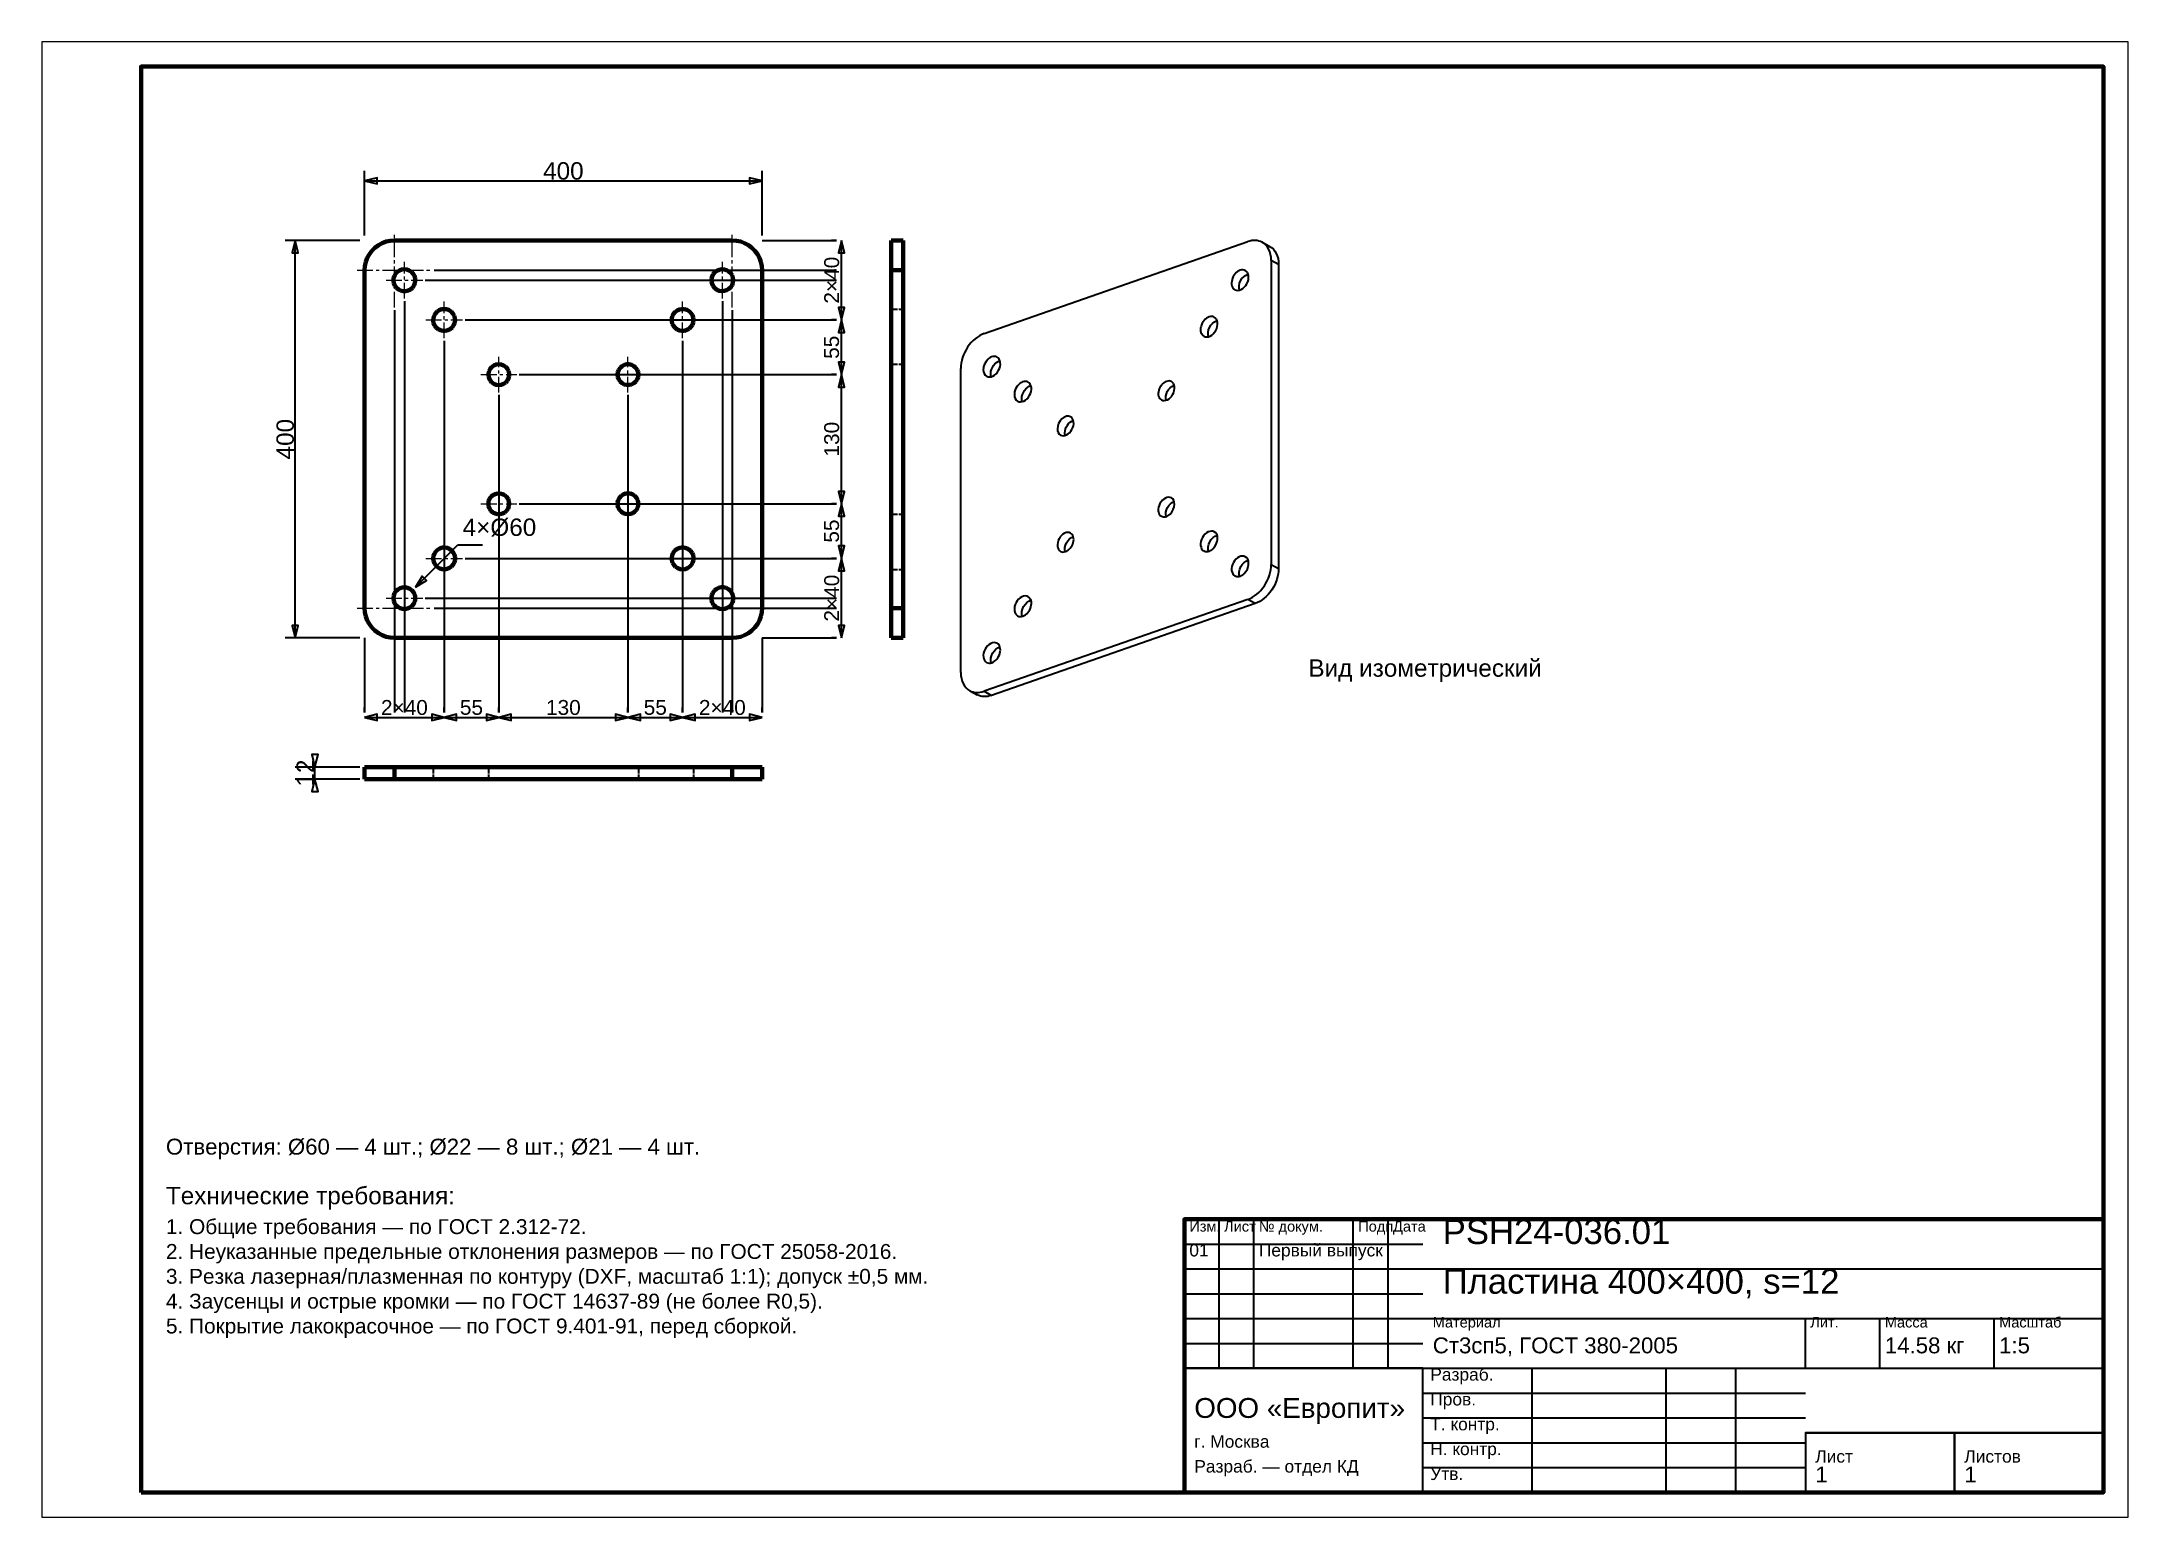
# Model space of a CAD drawing. Header units: millimetres. Extents: x 0 to 420, y 0 to 297.
import ezdxf
from ezdxf.enums import TextEntityAlignment as Align

# ---------------------------------------------------------------- set-up
doc = ezdxf.new("R2010")
doc.units = ezdxf.units.MM
doc.linetypes.add('CENTER', pattern=[5.08, 3.175, -0.635, 0.635, -0.635])
doc.linetypes.add('DASHED', pattern=[1.524, 1.27, -0.254])
doc.styles.add('GOST', font='Arial')

msp = doc.modelspace()

# ---------------------------------------------------------------- texts
at = {"color": 7, "style": 'GOST'}
for s, height, p in [('400', 3.5, (105, 271)), ('2×40', 3, (73, 163)), ('55', 3, (86.5, 163)), ('130', 3, (105, 163)), ('55', 3, (123.5, 163)), ('2×40', 3, (137, 163))]:
    msp.add_text(s, height=height, dxfattribs=at).set_placement(p, align=Align.MIDDLE)
for s, height, p in [('2×40', 3, (159, 249)), ('55', 3, (159, 235.5)), ('400', 3.5, (49, 217)), ('130', 3, (159, 217)), ('55', 3, (159, 198.5)), ('2×40', 3, (159, 185)), ('12', 3.5, (53, 149.8))]:
    msp.add_text(s, height=height, rotation=90, dxfattribs=at).set_placement(p, align=Align.MIDDLE)
msp.add_text('4×Ø60', height=3.5, dxfattribs=at).set_placement((84.73, 197.53))
at = {"color": 3, "style": 'GOST'}
for s, height, p in [('Вид изометрический', 3.5, (254.97, 169.19)), ('Технические требования:', 3.5, (25, 63)), ('1. Общие требования — по ГОСТ 2.312-72.', 3, (25, 57)), ('Изм.', 2.1, (231, 57.5)), ('Лист', 2.1, (238, 57.5)), ('№ докум.', 2.1, (245, 57.5)), ('Подп.', 2.1, (265, 57.5)), ('Дата', 2.1, (272, 57.5)), ('PSH24-036.01', 5, (282, 55)), ('2. Неуказанные предельные отклонения размеров — по ГОСТ 25058-2016.', 3, (25, 52)), ('01', 2.5, (231, 52.5)), ('Первый выпуск', 2.5, (245, 52.5)), ('3. Резка лазерная/плазменная по контуру (DXF, масштаб 1:1); допуск ±0,5 мм.', 3, (25, 47)), ('Пластина 400×400, s=12', 5, (282, 45)), ('4. Заусенцы и острые кромки — по ГОСТ 14637-89 (не более R0,5).', 3, (25, 42)), ('5. Покрытие лакокрасочное — по ГОСТ 9.401-91, перед сборкой.', 3, (25, 37)), ('Материал', 2.1, (280, 38.2)), ('Лит.', 2.1, (356, 38.2)), ('Масса', 2.1, (371, 38.2)), ('Масштаб', 2.1, (394, 38.2)), ('Ст3сп5, ГОСТ 380-2005', 3.2, (280, 33)), ('14.58 кг', 3.2, (371, 33)), ('1:5', 3.2, (394, 33)), ('Разраб.', 2.5, (279.5, 27.5)), ('ООО «Европит»', 4, (232, 20)), ('Пров.', 2.5, (279.5, 22.5)), ('Т. контр.', 2.5, (279.5, 17.5)), ('г. Москва', 2.5, (232, 14)), ('Н. контр.', 2.5, (279.5, 12.5)), ('Лист', 2.5, (357, 11)), ('Листов', 2.5, (387, 11)), ('Разраб. — отдел КД', 2.5, (232, 9)), ('Утв.', 2.5, (279.5, 7.5)), ('1', 3.2, (357, 7)), ('1', 3.2, (387, 7))]:
    msp.add_text(s, height=height, dxfattribs=at).set_placement(p)
at = {"color": 6, "style": 'GOST'}
msp.add_text('Отверстия: Ø60 — 4 шт.; Ø22 — 8 шт.; Ø21 — 4 шт.', height=3.2, dxfattribs=at).set_placement((25, 73))

# ---------------------------------------------------------------- linework, layer by layer
at = {"color": 7, "lineweight": 35}
for p, q in [((65, 258), (65, 271)), ((65, 269), (145, 269)), ((145, 258), (145, 271)), ((64, 257), (49, 257)), ((51, 177), (51, 257)), ((145, 257), (160, 257)), ((160, 257), (159, 257)), ((161, 241), (161, 257)), ((77.2, 249), (160, 249)), ((79, 251), (160, 251)), ((141.2, 249), (160, 249)), ((147, 251), (160, 251)), ((73, 244.8), (73, 162)), ((137, 244.8), (137, 162)), ((71, 243), (71, 162)), ((85.2, 241), (160, 241)), ((133.2, 241), (160, 241)), ((139, 243), (139, 162)), ((160, 241), (159, 241)), ((160, 241), (159, 241)), ((161, 230), (161, 241)), ((81, 236.8), (81, 162)), ((129, 236.8), (129, 162)), ((96.1, 230), (160, 230)), ((122.1, 230), (160, 230)), ((160, 230), (159, 230)), ((160, 230), (159, 230)), ((161, 204), (161, 230)), ((92, 225.9), (92, 162)), ((118, 225.9), (118, 162)), ((96.1, 204), (160, 204)), ((122.1, 204), (160, 204)), ((160, 204), (159, 204)), ((160, 204), (159, 204)), ((161, 193), (161, 204)), ((92, 199.9), (92, 162)), ((118, 199.9), (118, 162)), ((75.24, 187.24), (83.73, 195.73)), ((83.73, 195.73), (88.73, 195.73)), ((85.2, 193), (160, 193)), ((133.2, 193), (160, 193)), ((160, 193), (159, 193)), ((160, 193), (159, 193)), ((161, 177), (161, 193)), ((77.2, 185), (160, 185)), ((81, 188.8), (81, 162)), ((129, 188.8), (129, 162)), ((141.2, 185), (160, 185)), ((73, 180.8), (73, 162)), ((79, 183), (160, 183)), ((137, 180.8), (137, 162)), ((147, 183), (160, 183)), ((64, 177), (49, 177)), ((65, 177), (65, 162)), ((145, 177), (145, 162)), ((145, 177), (160, 177)), ((160, 177), (159, 177)), ((71, 175), (71, 162)), ((139, 175), (139, 162)), ((65, 162), (65, 163)), ((65, 161), (81, 161)), ((81, 162), (81, 163)), ((81, 162), (81, 163)), ((81, 161), (92, 161)), ((92, 162), (92, 163)), ((92, 162), (92, 163)), ((92, 161), (118, 161)), ((118, 162), (118, 163)), ((118, 162), (118, 163)), ((118, 161), (129, 161)), ((129, 162), (129, 163)), ((129, 162), (129, 163)), ((129, 161), (145, 161)), ((145, 162), (145, 163)), ((64, 151), (51, 151)), ((64, 148.6), (51, 148.6)), ((55, 148.6), (55, 151)), ((237, 30), (237, 60)), ((244, 30), (244, 60)), ((264, 30), (264, 60)), ((271, 30), (271, 60)), ((230, 55), (278, 55)), ((230, 50), (278, 50)), ((278, 50), (415, 50)), ((230, 45), (278, 45)), ((230, 40), (278, 40)), ((278, 40), (415, 40)), ((355, 30), (355, 40)), ((370, 30), (370, 40)), ((393, 30), (393, 40)), ((230, 35), (278, 35)), ((230, 30), (278, 30)), ((278, 30), (415, 30)), ((300, 5), (300, 30)), ((327, 5), (327, 30)), ((341, 5), (341, 30)), ((278, 25), (355, 25)), ((278, 20), (355, 20)), ((355, 17), (415, 17)), ((278, 15), (355, 15)), ((278, 10), (355, 10))]:
    msp.add_line(p, q, dxfattribs=at)
at = {"color": 1, "lineweight": 70}
for p, q in [((68.51, 256.46), (67.76, 256.05)), ((69.31, 256.76), (68.51, 256.46)), ((70.15, 256.94), (69.31, 256.76)), ((71, 257), (70.15, 256.94)), ((139, 257), (71, 257)), ((139.85, 256.94), (139, 257)), ((140.69, 256.76), (139.85, 256.94)), ((141.49, 256.46), (140.69, 256.76)), ((142.24, 256.05), (141.49, 256.46)), ((171, 256.96), (171, 257)), ((171, 257), (173.4, 257)), ((171, 256.85), (171, 256.96)), ((171, 256.66), (171, 256.85)), ((171, 256.41), (171, 256.66)), ((171, 256.08), (171, 256.41)), ((173.4, 257), (173.4, 256.96)), ((173.4, 256.96), (173.4, 256.85)), ((173.4, 256.85), (173.4, 256.66)), ((173.4, 256.66), (173.4, 256.41)), ((173.4, 256.41), (173.4, 256.08)), ((65.24, 252.69), (65.06, 251.85)), ((65.54, 253.49), (65.24, 252.69)), ((65.95, 254.24), (65.54, 253.49)), ((66.47, 254.93), (65.95, 254.24)), ((67.07, 255.53), (66.47, 254.93)), ((67.76, 256.05), (67.07, 255.53)), ((142.93, 255.53), (142.24, 256.05)), ((143.53, 254.93), (142.93, 255.53)), ((144.05, 254.24), (143.53, 254.93)), ((144.46, 253.49), (144.05, 254.24)), ((144.76, 252.69), (144.46, 253.49)), ((144.94, 251.85), (144.76, 252.69)), ((171, 255.69), (171, 256.08)), ((171, 255.24), (171, 255.69)), ((171, 254.74), (171, 255.24)), ((171, 254.19), (171, 254.74)), ((171, 253.6), (171, 254.19)), ((171, 252.98), (171, 253.6)), ((171, 252.34), (171, 252.98)), ((171, 251.67), (171, 252.34)), ((173.4, 256.08), (173.4, 255.69)), ((173.4, 255.69), (173.4, 255.24)), ((173.4, 255.24), (173.4, 254.74)), ((173.4, 254.74), (173.4, 254.19)), ((173.4, 254.19), (173.4, 253.6)), ((173.4, 253.6), (173.4, 252.98)), ((173.4, 252.98), (173.4, 252.34)), ((173.4, 252.34), (173.4, 251.67)), ((65.06, 251.85), (65, 251)), ((65, 251), (65, 183)), ((70.83, 249.38), (70.8, 248.87)), ((70.8, 248.87), (70.89, 248.37)), ((70.98, 249.87), (70.83, 249.38)), ((70.89, 248.37), (71.09, 247.9)), ((71.24, 250.31), (70.98, 249.87)), ((71.09, 247.9), (71.4, 247.49)), ((71.59, 250.69), (71.24, 250.31)), ((72.01, 250.97), (71.59, 250.69)), ((72.49, 251.14), (72.01, 250.97)), ((73, 251.2), (72.49, 251.14)), ((73.51, 251.14), (73, 251.2)), ((73.99, 250.97), (73.51, 251.14)), ((74.41, 250.69), (73.99, 250.97)), ((74.76, 250.31), (74.41, 250.69)), ((74.6, 247.49), (74.91, 247.9)), ((75.02, 249.87), (74.76, 250.31)), ((74.91, 247.9), (75.11, 248.37)), ((75.17, 249.38), (75.02, 249.87)), ((75.11, 248.37), (75.2, 248.87)), ((75.2, 248.87), (75.17, 249.38)), ((134.93, 249.75), (134.81, 249.26)), ((134.81, 249.26), (134.81, 248.74)), ((134.81, 248.74), (134.93, 248.25)), ((135.16, 250.21), (134.93, 249.75)), ((134.93, 248.25), (135.16, 247.79)), ((135.49, 250.6), (135.16, 250.21)), ((135.9, 250.91), (135.49, 250.6)), ((136.37, 251.11), (135.9, 250.91)), ((136.87, 251.2), (136.37, 251.11)), ((137.38, 251.17), (136.87, 251.2)), ((137.87, 251.02), (137.38, 251.17)), ((138.31, 250.76), (137.87, 251.02)), ((138.69, 250.41), (138.31, 250.76)), ((138.97, 249.99), (138.69, 250.41)), ((138.69, 247.59), (138.97, 248.01)), ((139.14, 249.51), (138.97, 249.99)), ((138.97, 248.01), (139.14, 248.49)), ((139.2, 249), (139.14, 249.51)), ((139.14, 248.49), (139.2, 249)), ((145, 251), (144.94, 251.85)), ((145, 183), (145, 251)), ((171, 251), (171, 251.67)), ((171, 183), (171, 251)), ((173.4, 251), (171, 251)), ((173.4, 251.67), (173.4, 251)), ((173.4, 183), (173.4, 251)), ((71.4, 247.49), (71.79, 247.16)), ((71.79, 247.16), (72.25, 246.93)), ((72.25, 246.93), (72.74, 246.81)), ((72.74, 246.81), (73.26, 246.81)), ((73.26, 246.81), (73.75, 246.93)), ((73.75, 246.93), (74.21, 247.16)), ((74.21, 247.16), (74.6, 247.49)), ((135.16, 247.79), (135.49, 247.4)), ((135.49, 247.4), (135.9, 247.09)), ((135.9, 247.09), (136.37, 246.89)), ((136.37, 246.89), (136.87, 246.8)), ((136.87, 246.8), (137.38, 246.83)), ((137.38, 246.83), (137.87, 246.98)), ((137.87, 246.98), (138.31, 247.24)), ((138.31, 247.24), (138.69, 247.59)), ((78.83, 241.38), (78.8, 240.87)), ((78.8, 240.87), (78.89, 240.37)), ((78.98, 241.87), (78.83, 241.38)), ((78.89, 240.37), (79.09, 239.9)), ((79.24, 242.31), (78.98, 241.87)), ((79.09, 239.9), (79.4, 239.49)), ((79.59, 242.69), (79.24, 242.31)), ((79.4, 239.49), (79.79, 239.16)), ((80.01, 242.97), (79.59, 242.69)), ((80.49, 243.14), (80.01, 242.97)), ((81, 243.2), (80.49, 243.14)), ((81.51, 243.14), (81, 243.2)), ((81.99, 242.97), (81.51, 243.14)), ((82.41, 242.69), (81.99, 242.97)), ((82.21, 239.16), (82.6, 239.49)), ((82.76, 242.31), (82.41, 242.69)), ((82.6, 239.49), (82.91, 239.9)), ((83.02, 241.87), (82.76, 242.31)), ((82.91, 239.9), (83.11, 240.37)), ((83.17, 241.38), (83.02, 241.87)), ((83.11, 240.37), (83.2, 240.87)), ((83.2, 240.87), (83.17, 241.38)), ((126.93, 241.75), (126.81, 241.26)), ((126.81, 241.26), (126.81, 240.74)), ((126.81, 240.74), (126.93, 240.25)), ((127.16, 242.21), (126.93, 241.75)), ((126.93, 240.25), (127.16, 239.79)), ((127.49, 242.6), (127.16, 242.21)), ((127.16, 239.79), (127.49, 239.4)), ((127.9, 242.91), (127.49, 242.6)), ((128.37, 243.11), (127.9, 242.91)), ((128.87, 243.2), (128.37, 243.11)), ((129.38, 243.17), (128.87, 243.2)), ((129.87, 243.02), (129.38, 243.17)), ((130.31, 242.76), (129.87, 243.02)), ((130.69, 242.41), (130.31, 242.76)), ((130.31, 239.24), (130.69, 239.59)), ((130.97, 241.99), (130.69, 242.41)), ((130.69, 239.59), (130.97, 240.01)), ((131.14, 241.51), (130.97, 241.99)), ((130.97, 240.01), (131.14, 240.49)), ((131.2, 241), (131.14, 241.51)), ((131.14, 240.49), (131.2, 241)), ((79.79, 239.16), (80.25, 238.93)), ((80.25, 238.93), (80.74, 238.81)), ((80.74, 238.81), (81.26, 238.81)), ((81.26, 238.81), (81.75, 238.93)), ((81.75, 238.93), (82.21, 239.16)), ((127.49, 239.4), (127.9, 239.09)), ((127.9, 239.09), (128.37, 238.89)), ((128.37, 238.89), (128.87, 238.8)), ((128.87, 238.8), (129.38, 238.83)), ((129.38, 238.83), (129.87, 238.98)), ((129.87, 238.98), (130.31, 239.24)), ((90.27, 231.19), (90.04, 230.74)), ((90.61, 231.57), (90.27, 231.19)), ((91.02, 231.86), (90.61, 231.57)), ((91.5, 232.04), (91.02, 231.86)), ((92, 232.1), (91.5, 232.04)), ((92.5, 232.04), (92, 232.1)), ((92.98, 231.86), (92.5, 232.04)), ((93.39, 231.57), (92.98, 231.86)), ((93.73, 231.19), (93.39, 231.57)), ((93.96, 230.74), (93.73, 231.19)), ((116.43, 231.39), (116.14, 230.98)), ((116.81, 231.73), (116.43, 231.39)), ((117.26, 231.96), (116.81, 231.73)), ((117.75, 232.08), (117.26, 231.96)), ((118.25, 232.08), (117.75, 232.08)), ((118.74, 231.96), (118.25, 232.08)), ((119.19, 231.73), (118.74, 231.96)), ((119.57, 231.39), (119.19, 231.73)), ((119.86, 230.98), (119.57, 231.39)), ((90.04, 230.74), (89.92, 230.25)), ((89.92, 230.25), (89.92, 229.75)), ((89.92, 229.75), (90.04, 229.26)), ((90.04, 229.26), (90.27, 228.81)), ((90.27, 228.81), (90.61, 228.43)), ((90.61, 228.43), (91.02, 228.14)), ((91.02, 228.14), (91.5, 227.96)), ((91.5, 227.96), (92, 227.9)), ((92, 227.9), (92.5, 227.96)), ((92.5, 227.96), (92.98, 228.14)), ((92.98, 228.14), (93.39, 228.43)), ((93.39, 228.43), (93.73, 228.81)), ((93.73, 228.81), (93.96, 229.26)), ((94.08, 230.25), (93.96, 230.74)), ((93.96, 229.26), (94.08, 229.75)), ((94.08, 229.75), (94.08, 230.25)), ((115.96, 230.5), (115.9, 230)), ((115.9, 230), (115.96, 229.5)), ((116.14, 230.98), (115.96, 230.5)), ((115.96, 229.5), (116.14, 229.02)), ((116.14, 229.02), (116.43, 228.61)), ((116.43, 228.61), (116.81, 228.27)), ((116.81, 228.27), (117.26, 228.04)), ((117.26, 228.04), (117.75, 227.92)), ((117.75, 227.92), (118.25, 227.92)), ((118.25, 227.92), (118.74, 228.04)), ((118.74, 228.04), (119.19, 228.27)), ((119.19, 228.27), (119.57, 228.61)), ((119.57, 228.61), (119.86, 229.02)), ((120.04, 230.5), (119.86, 230.98)), ((119.86, 229.02), (120.04, 229.5)), ((120.1, 230), (120.04, 230.5)), ((120.04, 229.5), (120.1, 230)), ((91.26, 205.96), (90.81, 205.73)), ((91.75, 206.08), (91.26, 205.96)), ((92.25, 206.08), (91.75, 206.08)), ((92.74, 205.96), (92.25, 206.08)), ((93.19, 205.73), (92.74, 205.96)), ((117.02, 205.86), (116.61, 205.57)), ((117.5, 206.04), (117.02, 205.86)), ((118, 206.1), (117.5, 206.04)), ((118.5, 206.04), (118, 206.1)), ((118.98, 205.86), (118.5, 206.04)), ((119.39, 205.57), (118.98, 205.86)), ((89.96, 204.5), (89.9, 204)), ((89.9, 204), (89.96, 203.5)), ((90.14, 204.98), (89.96, 204.5)), ((89.96, 203.5), (90.14, 203.02)), ((90.43, 205.39), (90.14, 204.98)), ((90.14, 203.02), (90.43, 202.61)), ((90.81, 205.73), (90.43, 205.39)), ((90.43, 202.61), (90.81, 202.27)), ((90.81, 202.27), (91.26, 202.04)), ((91.26, 202.04), (91.75, 201.92)), ((91.75, 201.92), (92.25, 201.92)), ((92.25, 201.92), (92.74, 202.04)), ((92.74, 202.04), (93.19, 202.27)), ((93.57, 205.39), (93.19, 205.73)), ((93.19, 202.27), (93.57, 202.61)), ((93.86, 204.98), (93.57, 205.39)), ((93.57, 202.61), (93.86, 203.02)), ((94.04, 204.5), (93.86, 204.98)), ((93.86, 203.02), (94.04, 203.5)), ((94.1, 204), (94.04, 204.5)), ((94.04, 203.5), (94.1, 204)), ((116.04, 204.74), (115.92, 204.25)), ((115.92, 204.25), (115.92, 203.75)), ((115.92, 203.75), (116.04, 203.26)), ((116.27, 205.19), (116.04, 204.74)), ((116.04, 203.26), (116.27, 202.81)), ((116.61, 205.57), (116.27, 205.19)), ((116.27, 202.81), (116.61, 202.43)), ((116.61, 202.43), (117.02, 202.14)), ((117.02, 202.14), (117.5, 201.96)), ((117.5, 201.96), (118, 201.9)), ((118, 201.9), (118.5, 201.96)), ((118.5, 201.96), (118.98, 202.14)), ((118.98, 202.14), (119.39, 202.43)), ((119.73, 205.19), (119.39, 205.57)), ((119.39, 202.43), (119.73, 202.81)), ((119.96, 204.74), (119.73, 205.19)), ((119.73, 202.81), (119.96, 203.26)), ((120.08, 204.25), (119.96, 204.74)), ((119.96, 203.26), (120.08, 203.75)), ((120.08, 203.75), (120.08, 204.25)), ((78.86, 193.51), (78.8, 193)), ((79.03, 193.99), (78.86, 193.51)), ((79.31, 194.41), (79.03, 193.99)), ((79.69, 194.76), (79.31, 194.41)), ((80.13, 195.02), (79.69, 194.76)), ((80.62, 195.17), (80.13, 195.02)), ((81.13, 195.2), (80.62, 195.17)), ((81.63, 195.11), (81.13, 195.2)), ((82.1, 194.91), (81.63, 195.11)), ((82.51, 194.6), (82.1, 194.91)), ((82.84, 194.21), (82.51, 194.6)), ((83.07, 193.75), (82.84, 194.21)), ((83.19, 193.26), (83.07, 193.75)), ((83.19, 192.74), (83.19, 193.26)), ((126.89, 193.63), (126.8, 193.13)), ((127.09, 194.1), (126.89, 193.63)), ((127.4, 194.51), (127.09, 194.1)), ((127.79, 194.84), (127.4, 194.51)), ((128.25, 195.07), (127.79, 194.84)), ((128.74, 195.19), (128.25, 195.07)), ((129.26, 195.19), (128.74, 195.19)), ((129.75, 195.07), (129.26, 195.19)), ((130.21, 194.84), (129.75, 195.07)), ((130.6, 194.51), (130.21, 194.84)), ((130.91, 194.1), (130.6, 194.51)), ((131.11, 193.63), (130.91, 194.1)), ((131.2, 193.13), (131.11, 193.63)), ((78.8, 193), (78.86, 192.49)), ((78.86, 192.49), (79.03, 192.01)), ((79.03, 192.01), (79.31, 191.59)), ((79.31, 191.59), (79.69, 191.24)), ((79.69, 191.24), (80.13, 190.98)), ((80.13, 190.98), (80.62, 190.83)), ((80.62, 190.83), (81.13, 190.8)), ((81.13, 190.8), (81.63, 190.89)), ((81.63, 190.89), (82.1, 191.09)), ((82.1, 191.09), (82.51, 191.4)), ((82.51, 191.4), (82.84, 191.79)), ((82.84, 191.79), (83.07, 192.25)), ((83.07, 192.25), (83.19, 192.74)), ((126.8, 193.13), (126.83, 192.62)), ((126.83, 192.62), (126.98, 192.13)), ((126.98, 192.13), (127.24, 191.69)), ((127.24, 191.69), (127.59, 191.31)), ((127.59, 191.31), (128.01, 191.03)), ((128.01, 191.03), (128.49, 190.86)), ((128.49, 190.86), (129, 190.8)), ((129, 190.8), (129.51, 190.86)), ((129.51, 190.86), (129.99, 191.03)), ((129.99, 191.03), (130.41, 191.31)), ((130.41, 191.31), (130.76, 191.69)), ((130.76, 191.69), (131.02, 192.13)), ((131.02, 192.13), (131.17, 192.62)), ((131.17, 192.62), (131.2, 193.13)), ((70.86, 185.51), (70.8, 185)), ((70.8, 185), (70.86, 184.49)), ((71.03, 185.99), (70.86, 185.51)), ((71.31, 186.41), (71.03, 185.99)), ((71.69, 186.76), (71.31, 186.41)), ((72.13, 187.02), (71.69, 186.76)), ((72.62, 187.17), (72.13, 187.02)), ((73.13, 187.2), (72.62, 187.17)), ((73.63, 187.11), (73.13, 187.2)), ((74.1, 186.91), (73.63, 187.11)), ((74.51, 186.6), (74.1, 186.91)), ((74.84, 186.21), (74.51, 186.6)), ((75.07, 185.75), (74.84, 186.21)), ((75.19, 185.26), (75.07, 185.75)), ((75.19, 184.74), (75.19, 185.26)), ((134.89, 185.63), (134.8, 185.13)), ((134.8, 185.13), (134.83, 184.62)), ((135.09, 186.1), (134.89, 185.63)), ((135.4, 186.51), (135.09, 186.1)), ((135.79, 186.84), (135.4, 186.51)), ((136.25, 187.07), (135.79, 186.84)), ((136.74, 187.19), (136.25, 187.07)), ((137.26, 187.19), (136.74, 187.19)), ((137.75, 187.07), (137.26, 187.19)), ((138.21, 186.84), (137.75, 187.07)), ((138.6, 186.51), (138.21, 186.84)), ((138.91, 186.1), (138.6, 186.51)), ((139.11, 185.63), (138.91, 186.1)), ((139.2, 185.13), (139.11, 185.63)), ((139.17, 184.62), (139.2, 185.13)), ((65, 183), (65.06, 182.15)), ((65.06, 182.15), (65.24, 181.31)), ((65.24, 181.31), (65.54, 180.51)), ((70.86, 184.49), (71.03, 184.01)), ((71.03, 184.01), (71.31, 183.59)), ((71.31, 183.59), (71.69, 183.24)), ((71.69, 183.24), (72.13, 182.98)), ((72.13, 182.98), (72.62, 182.83)), ((72.62, 182.83), (73.13, 182.8)), ((73.13, 182.8), (73.63, 182.89)), ((73.63, 182.89), (74.1, 183.09)), ((74.1, 183.09), (74.51, 183.4)), ((74.51, 183.4), (74.84, 183.79)), ((74.84, 183.79), (75.07, 184.25)), ((75.07, 184.25), (75.19, 184.74)), ((134.83, 184.62), (134.98, 184.13)), ((134.98, 184.13), (135.24, 183.69)), ((135.24, 183.69), (135.59, 183.31)), ((135.59, 183.31), (136.01, 183.03)), ((136.01, 183.03), (136.49, 182.86)), ((136.49, 182.86), (137, 182.8)), ((137, 182.8), (137.51, 182.86)), ((137.51, 182.86), (137.99, 183.03)), ((137.99, 183.03), (138.41, 183.31)), ((138.41, 183.31), (138.76, 183.69)), ((138.76, 183.69), (139.02, 184.13)), ((139.02, 184.13), (139.17, 184.62)), ((144.46, 180.51), (144.76, 181.31)), ((144.76, 181.31), (144.94, 182.15)), ((144.94, 182.15), (145, 183)), ((171, 182.33), (171, 183)), ((171, 183), (173.4, 183)), ((171, 181.66), (171, 182.33)), ((171, 181.02), (171, 181.66)), ((171, 180.4), (171, 181.02)), ((173.4, 183), (173.4, 182.33)), ((173.4, 182.33), (173.4, 181.66)), ((173.4, 181.66), (173.4, 181.02)), ((173.4, 181.02), (173.4, 180.4)), ((65.54, 180.51), (65.95, 179.76)), ((65.95, 179.76), (66.47, 179.07)), ((66.47, 179.07), (67.07, 178.47)), ((67.07, 178.47), (67.76, 177.95)), ((67.76, 177.95), (68.51, 177.54)), ((68.51, 177.54), (69.31, 177.24)), ((69.31, 177.24), (70.15, 177.06)), ((70.15, 177.06), (71, 177)), ((71, 177), (139, 177)), ((139, 177), (139.85, 177.06)), ((139.85, 177.06), (140.69, 177.24)), ((140.69, 177.24), (141.49, 177.54)), ((141.49, 177.54), (142.24, 177.95)), ((142.24, 177.95), (142.93, 178.47)), ((142.93, 178.47), (143.53, 179.07)), ((143.53, 179.07), (144.05, 179.76)), ((144.05, 179.76), (144.46, 180.51)), ((171, 179.81), (171, 180.4)), ((171, 179.26), (171, 179.81)), ((171, 178.76), (171, 179.26)), ((171, 178.31), (171, 178.76)), ((171, 177.92), (171, 178.31)), ((171, 177.59), (171, 177.92)), ((171, 177.34), (171, 177.59)), ((171, 177.15), (171, 177.34)), ((171, 177.04), (171, 177.15)), ((171, 177), (171, 177.04)), ((173.4, 177), (171, 177)), ((173.4, 180.4), (173.4, 179.81)), ((173.4, 179.81), (173.4, 179.26)), ((173.4, 179.26), (173.4, 178.76)), ((173.4, 178.76), (173.4, 178.31)), ((173.4, 178.31), (173.4, 177.92)), ((173.4, 177.92), (173.4, 177.59)), ((173.4, 177.59), (173.4, 177.34)), ((173.4, 177.34), (173.4, 177.15)), ((173.4, 177.15), (173.4, 177.04)), ((173.4, 177.04), (173.4, 177)), ((65, 151), (65.04, 151)), ((65, 148.6), (65, 151)), ((65.04, 148.6), (65, 148.6)), ((65.04, 151), (65.15, 151)), ((65.15, 148.6), (65.04, 148.6)), ((65.15, 151), (65.34, 151)), ((65.34, 148.6), (65.15, 148.6)), ((65.34, 151), (65.59, 151)), ((65.59, 148.6), (65.34, 148.6)), ((65.59, 151), (65.92, 151)), ((65.92, 148.6), (65.59, 148.6)), ((65.92, 151), (66.31, 151)), ((66.31, 148.6), (65.92, 148.6)), ((66.31, 151), (66.76, 151)), ((66.76, 148.6), (66.31, 148.6)), ((66.76, 151), (67.26, 151)), ((67.26, 148.6), (66.76, 148.6)), ((67.26, 151), (67.81, 151)), ((67.81, 148.6), (67.26, 148.6)), ((67.81, 151), (68.4, 151)), ((68.4, 148.6), (67.81, 148.6)), ((68.4, 151), (69.02, 151)), ((69.02, 148.6), (68.4, 148.6)), ((69.02, 151), (69.66, 151)), ((69.66, 148.6), (69.02, 148.6)), ((69.66, 151), (70.33, 151)), ((70.33, 148.6), (69.66, 148.6)), ((70.33, 151), (71, 151)), ((71, 148.6), (70.33, 148.6)), ((71, 151), (139, 151)), ((71, 151), (71, 148.6)), ((71, 148.6), (139, 148.6)), ((139, 151), (139.67, 151)), ((139, 148.6), (139, 151)), ((139.67, 148.6), (139, 148.6)), ((139.67, 151), (140.34, 151)), ((140.34, 148.6), (139.67, 148.6)), ((140.34, 151), (140.98, 151)), ((140.98, 148.6), (140.34, 148.6)), ((140.98, 151), (141.6, 151)), ((141.6, 148.6), (140.98, 148.6)), ((141.6, 151), (142.19, 151)), ((142.19, 148.6), (141.6, 148.6)), ((142.19, 151), (142.74, 151)), ((142.74, 148.6), (142.19, 148.6)), ((142.74, 151), (143.24, 151)), ((143.24, 148.6), (142.74, 148.6)), ((143.24, 151), (143.69, 151)), ((143.69, 148.6), (143.24, 148.6)), ((143.69, 151), (144.08, 151)), ((144.08, 148.6), (143.69, 148.6)), ((144.08, 151), (144.41, 151)), ((144.41, 148.6), (144.08, 148.6)), ((144.41, 151), (144.66, 151)), ((144.66, 148.6), (144.41, 148.6)), ((144.66, 151), (144.85, 151)), ((144.85, 148.6), (144.66, 148.6)), ((144.85, 151), (144.96, 151)), ((144.96, 148.6), (144.85, 148.6)), ((144.96, 151), (145, 151)), ((145, 148.6), (144.96, 148.6)), ((145, 151), (145, 148.6))]:
    msp.add_line(p, q, dxfattribs=at)
at = {"color": 5, "linetype": 'DASHED', "lineweight": 35}
for p, q in [((67.76, 256.05), (68.51, 256.46)), ((68.51, 256.46), (69.31, 256.76)), ((69.31, 256.76), (70.15, 256.94)), ((70.15, 256.94), (71, 257)), ((139, 257), (71, 257)), ((139, 257), (139.85, 256.94)), ((139.85, 256.94), (140.69, 256.76)), ((140.69, 256.76), (141.49, 256.46)), ((141.49, 256.46), (142.24, 256.05)), ((171, 257), (171, 256.96)), ((173.4, 257), (171, 257)), ((171, 256.96), (171, 256.85)), ((171, 256.85), (171, 256.66)), ((171, 256.66), (171, 256.41)), ((171, 256.41), (171, 256.08)), ((173.4, 256.96), (173.4, 257)), ((173.4, 256.85), (173.4, 256.96)), ((173.4, 256.66), (173.4, 256.85)), ((173.4, 256.41), (173.4, 256.66)), ((173.4, 256.08), (173.4, 256.41)), ((65.06, 251.85), (65.24, 252.69)), ((65.24, 252.69), (65.54, 253.49)), ((65.54, 253.49), (65.95, 254.24)), ((65.95, 254.24), (66.47, 254.93)), ((66.47, 254.93), (67.07, 255.53)), ((67.07, 255.53), (67.76, 256.05)), ((142.24, 256.05), (142.93, 255.53)), ((142.93, 255.53), (143.53, 254.93)), ((143.53, 254.93), (144.05, 254.24)), ((144.05, 254.24), (144.46, 253.49)), ((144.46, 253.49), (144.76, 252.69)), ((144.76, 252.69), (144.94, 251.85)), ((171, 256.08), (171, 255.69)), ((171, 255.69), (171, 255.24)), ((171, 255.24), (171, 254.74)), ((171, 254.74), (171, 254.19)), ((171, 254.19), (171, 253.6)), ((171, 253.6), (171, 252.98)), ((171, 252.98), (171, 252.34)), ((171, 252.34), (171, 251.67)), ((173.4, 255.69), (173.4, 256.08)), ((173.4, 255.24), (173.4, 255.69)), ((173.4, 254.74), (173.4, 255.24)), ((173.4, 254.19), (173.4, 254.74)), ((173.4, 253.6), (173.4, 254.19)), ((173.4, 252.98), (173.4, 253.6)), ((173.4, 252.34), (173.4, 252.98)), ((173.4, 251.67), (173.4, 252.34)), ((65, 251), (65.06, 251.85)), ((65, 251), (65, 183)), ((70.8, 248.87), (70.83, 249.38)), ((70.89, 248.37), (70.8, 248.87)), ((70.83, 249.38), (70.98, 249.87)), ((71.09, 247.9), (70.89, 248.37)), ((70.98, 249.87), (71.24, 250.31)), ((71.4, 247.49), (71.09, 247.9)), ((71.24, 250.31), (71.59, 250.69)), ((71.59, 250.69), (72.01, 250.97)), ((72.01, 250.97), (72.49, 251.14)), ((72.49, 251.14), (73, 251.2)), ((73, 251.2), (73.51, 251.14)), ((73.51, 251.14), (73.99, 250.97)), ((73.99, 250.97), (74.41, 250.69)), ((74.41, 250.69), (74.76, 250.31)), ((74.91, 247.9), (74.6, 247.49)), ((74.76, 250.31), (75.02, 249.87)), ((75.11, 248.37), (74.91, 247.9)), ((75.02, 249.87), (75.17, 249.38)), ((75.2, 248.87), (75.11, 248.37)), ((75.17, 249.38), (75.2, 248.87)), ((134.81, 249.26), (134.93, 249.75)), ((134.81, 248.74), (134.81, 249.26)), ((134.93, 248.25), (134.81, 248.74)), ((134.93, 249.75), (135.16, 250.21)), ((135.16, 247.79), (134.93, 248.25)), ((135.16, 250.21), (135.49, 250.6)), ((135.49, 250.6), (135.9, 250.91)), ((135.9, 250.91), (136.37, 251.11)), ((136.37, 251.11), (136.87, 251.2)), ((136.87, 251.2), (137.38, 251.17)), ((137.38, 251.17), (137.87, 251.02)), ((137.87, 251.02), (138.31, 250.76)), ((138.31, 250.76), (138.69, 250.41)), ((138.69, 250.41), (138.97, 249.99)), ((138.97, 248.01), (138.69, 247.59)), ((138.97, 249.99), (139.14, 249.51)), ((139.14, 248.49), (138.97, 248.01)), ((139.14, 249.51), (139.2, 249)), ((139.2, 249), (139.14, 248.49)), ((144.94, 251.85), (145, 251)), ((145, 183), (145, 251)), ((171, 251.67), (171, 251)), ((171, 251.2), (173.4, 251.2)), ((171, 251.2), (171, 251.14)), ((171, 251.14), (171, 251.2)), ((171, 251.19), (171, 251.2)), ((171, 251.2), (171, 251.14)), ((171, 251.14), (171, 251.19)), ((171, 251.14), (171, 250.98)), ((171, 250.98), (171, 251.14)), ((171, 251.08), (171, 251.14)), ((171, 251.14), (171, 250.98)), ((171, 250.98), (171, 251.08)), ((171, 251), (171, 183)), ((171, 250.98), (171, 250.72)), ((171, 250.72), (171, 250.98)), ((171, 250.86), (171, 250.98)), ((171, 250.98), (171, 250.72)), ((171, 250.72), (171, 250.86)), ((171, 250.72), (171, 250.37)), ((171, 250.37), (171, 250.72)), ((171, 250.56), (171, 250.72)), ((171, 250.72), (171, 250.37)), ((171, 250.37), (171, 250.56)), ((171, 250.37), (171, 249.95)), ((171, 249.95), (171, 250.37)), ((171, 250.17), (171, 250.37)), ((171, 250.37), (171, 249.95)), ((171, 249.95), (171, 250.17)), ((171, 249.95), (171, 249.49)), ((171, 249.49), (171, 249.95)), ((171, 249.73), (171, 249.95)), ((171, 249.95), (171, 249.49)), ((171, 249.49), (171, 249.73)), ((171, 249.49), (171, 249)), ((171, 249), (171, 249.49)), ((171, 249.25), (171, 249.49)), ((171, 249.49), (171, 249)), ((171, 249), (171, 249.25)), ((171, 249), (171, 248.51)), ((171, 248.51), (171, 249)), ((171, 249), (171, 248.51)), ((171, 248.75), (171, 249)), ((171, 248.51), (171, 248.75)), ((171, 248.51), (171, 248.05)), ((171, 248.05), (171, 248.51)), ((171, 248.51), (171, 248.05)), ((171, 248.27), (171, 248.51)), ((171, 248.05), (171, 248.27)), ((171, 248.05), (171, 247.63)), ((171, 247.63), (171, 248.05)), ((171, 248.05), (171, 247.63)), ((171, 247.83), (171, 248.05)), ((171, 247.63), (171, 247.83)), ((173.4, 251), (173.4, 251.67)), ((173.4, 251.2), (173.4, 251.14)), ((173.4, 251.14), (173.4, 251.2)), ((173.4, 251.14), (173.4, 251.2)), ((173.4, 251.2), (173.4, 251.19)), ((173.4, 251.19), (173.4, 251.14)), ((173.4, 251.14), (173.4, 250.98)), ((173.4, 250.98), (173.4, 251.14)), ((173.4, 250.98), (173.4, 251.14)), ((173.4, 251.14), (173.4, 251.08)), ((173.4, 251.08), (173.4, 250.98)), ((173.4, 251), (173.4, 183)), ((173.4, 250.98), (173.4, 250.72)), ((173.4, 250.72), (173.4, 250.98)), ((173.4, 250.72), (173.4, 250.98)), ((173.4, 250.98), (173.4, 250.86)), ((173.4, 250.86), (173.4, 250.72)), ((173.4, 250.72), (173.4, 250.37)), ((173.4, 250.37), (173.4, 250.72)), ((173.4, 250.37), (173.4, 250.72)), ((173.4, 250.72), (173.4, 250.56)), ((173.4, 250.56), (173.4, 250.37)), ((173.4, 250.37), (173.4, 249.95)), ((173.4, 249.95), (173.4, 250.37)), ((173.4, 249.95), (173.4, 250.37)), ((173.4, 250.37), (173.4, 250.17)), ((173.4, 250.17), (173.4, 249.95)), ((173.4, 249.95), (173.4, 249.49)), ((173.4, 249.49), (173.4, 249.95)), ((173.4, 249.49), (173.4, 249.95)), ((173.4, 249.95), (173.4, 249.73)), ((173.4, 249.73), (173.4, 249.49)), ((173.4, 249.49), (173.4, 249)), ((173.4, 249), (173.4, 249.49)), ((173.4, 249), (173.4, 249.49)), ((173.4, 249.49), (173.4, 249.25)), ((173.4, 249.25), (173.4, 249)), ((173.4, 249), (173.4, 248.51)), ((173.4, 248.51), (173.4, 249)), ((173.4, 249), (173.4, 248.75)), ((173.4, 248.51), (173.4, 249)), ((173.4, 248.75), (173.4, 248.51)), ((173.4, 248.51), (173.4, 248.05)), ((173.4, 248.05), (173.4, 248.51)), ((173.4, 248.51), (173.4, 248.27)), ((173.4, 248.05), (173.4, 248.51)), ((173.4, 248.27), (173.4, 248.05)), ((173.4, 248.05), (173.4, 247.63)), ((173.4, 247.63), (173.4, 248.05)), ((173.4, 248.05), (173.4, 247.83)), ((173.4, 247.63), (173.4, 248.05)), ((173.4, 247.83), (173.4, 247.63)), ((71.79, 247.16), (71.4, 247.49)), ((72.25, 246.93), (71.79, 247.16)), ((72.74, 246.81), (72.25, 246.93)), ((73.26, 246.81), (72.74, 246.81)), ((73.75, 246.93), (73.26, 246.81)), ((74.21, 247.16), (73.75, 246.93)), ((74.6, 247.49), (74.21, 247.16)), ((135.49, 247.4), (135.16, 247.79)), ((135.9, 247.09), (135.49, 247.4)), ((136.37, 246.89), (135.9, 247.09)), ((136.87, 246.8), (136.37, 246.89)), ((137.38, 246.83), (136.87, 246.8)), ((137.87, 246.98), (137.38, 246.83)), ((138.31, 247.24), (137.87, 246.98)), ((138.69, 247.59), (138.31, 247.24)), ((171, 247.63), (171, 247.28)), ((171, 247.28), (171, 247.63)), ((171, 247.63), (171, 247.28)), ((171, 247.44), (171, 247.63)), ((171, 247.28), (171, 247.44)), ((171, 247.28), (171, 247.02)), ((171, 247.02), (171, 247.28)), ((171, 247.28), (171, 247.02)), ((171, 247.14), (171, 247.28)), ((171, 247.02), (171, 247.14)), ((171, 247.02), (171, 246.86)), ((171, 246.86), (171, 247.02)), ((171, 247.02), (171, 246.86)), ((171, 246.92), (171, 247.02)), ((171, 246.86), (171, 246.92)), ((171, 246.86), (171, 246.8)), ((171, 246.8), (171, 246.86)), ((171, 246.86), (171, 246.8)), ((171, 246.81), (171, 246.86)), ((171, 246.8), (171, 246.81)), ((173.4, 247.63), (173.4, 247.28)), ((173.4, 247.28), (173.4, 247.63)), ((173.4, 247.63), (173.4, 247.44)), ((173.4, 247.28), (173.4, 247.63)), ((173.4, 247.44), (173.4, 247.28)), ((173.4, 247.28), (173.4, 247.02)), ((173.4, 247.02), (173.4, 247.28)), ((173.4, 247.28), (173.4, 247.14)), ((173.4, 247.02), (173.4, 247.28)), ((173.4, 247.14), (173.4, 247.02)), ((173.4, 247.02), (173.4, 246.86)), ((173.4, 246.86), (173.4, 247.02)), ((173.4, 247.02), (173.4, 246.92)), ((173.4, 246.86), (173.4, 247.02)), ((173.4, 246.92), (173.4, 246.86)), ((173.4, 246.86), (173.4, 246.8)), ((173.4, 246.8), (173.4, 246.86)), ((173.4, 246.86), (173.4, 246.81)), ((173.4, 246.8), (173.4, 246.86)), ((173.4, 246.81), (173.4, 246.8)), ((78.8, 240.87), (78.83, 241.38)), ((78.89, 240.37), (78.8, 240.87)), ((78.83, 241.38), (78.98, 241.87)), ((79.09, 239.9), (78.89, 240.37)), ((78.98, 241.87), (79.24, 242.31)), ((79.4, 239.49), (79.09, 239.9)), ((79.24, 242.31), (79.59, 242.69)), ((79.79, 239.16), (79.4, 239.49)), ((79.59, 242.69), (80.01, 242.97)), ((80.01, 242.97), (80.49, 243.14)), ((80.49, 243.14), (81, 243.2)), ((81, 243.2), (81.51, 243.14)), ((81.51, 243.14), (81.99, 242.97)), ((81.99, 242.97), (82.41, 242.69)), ((82.6, 239.49), (82.21, 239.16)), ((82.41, 242.69), (82.76, 242.31)), ((82.91, 239.9), (82.6, 239.49)), ((82.76, 242.31), (83.02, 241.87)), ((83.11, 240.37), (82.91, 239.9)), ((83.02, 241.87), (83.17, 241.38)), ((83.2, 240.87), (83.11, 240.37)), ((83.17, 241.38), (83.2, 240.87)), ((126.81, 241.26), (126.93, 241.75)), ((126.81, 240.74), (126.81, 241.26)), ((126.93, 240.25), (126.81, 240.74)), ((126.93, 241.75), (127.16, 242.21)), ((127.16, 239.79), (126.93, 240.25)), ((127.16, 242.21), (127.49, 242.6)), ((127.49, 239.4), (127.16, 239.79)), ((127.49, 242.6), (127.9, 242.91)), ((127.9, 242.91), (128.37, 243.11)), ((128.37, 243.11), (128.87, 243.2)), ((128.87, 243.2), (129.38, 243.17)), ((129.38, 243.17), (129.87, 243.02)), ((129.87, 243.02), (130.31, 242.76)), ((130.31, 242.76), (130.69, 242.41)), ((130.69, 239.59), (130.31, 239.24)), ((130.69, 242.41), (130.97, 241.99)), ((130.97, 240.01), (130.69, 239.59)), ((130.97, 241.99), (131.14, 241.51)), ((131.14, 240.49), (130.97, 240.01)), ((131.14, 241.51), (131.2, 241)), ((131.2, 241), (131.14, 240.49)), ((171, 243.2), (173.4, 243.2)), ((171, 243.2), (171, 243.14)), ((171, 243.14), (171, 243.2)), ((171, 243.19), (171, 243.2)), ((171, 243.2), (171, 243.14)), ((171, 243.14), (171, 243.19)), ((171, 243.14), (171, 242.98)), ((171, 242.98), (171, 243.14)), ((171, 243.08), (171, 243.14)), ((171, 243.14), (171, 242.98)), ((171, 242.98), (171, 243.08)), ((171, 242.98), (171, 242.72)), ((171, 242.72), (171, 242.98)), ((171, 242.86), (171, 242.98)), ((171, 242.98), (171, 242.72)), ((171, 242.72), (171, 242.86)), ((171, 242.72), (171, 242.37)), ((171, 242.37), (171, 242.72)), ((171, 242.56), (171, 242.72)), ((171, 242.72), (171, 242.37)), ((171, 242.37), (171, 242.56)), ((171, 242.37), (171, 241.95)), ((171, 241.95), (171, 242.37)), ((171, 242.17), (171, 242.37)), ((171, 242.37), (171, 241.95)), ((171, 241.95), (171, 242.17)), ((171, 241.95), (171, 241.49)), ((171, 241.49), (171, 241.95)), ((171, 241.73), (171, 241.95)), ((171, 241.95), (171, 241.49)), ((171, 241.49), (171, 241.73)), ((171, 241.49), (171, 241)), ((171, 241), (171, 241.49)), ((171, 241.25), (171, 241.49)), ((171, 241.49), (171, 241)), ((171, 241), (171, 241.25)), ((171, 241), (171, 240.51)), ((171, 240.51), (171, 241)), ((171, 241), (171, 240.51)), ((171, 240.75), (171, 241)), ((171, 240.51), (171, 240.75)), ((171, 240.51), (171, 240.05)), ((171, 240.05), (171, 240.51)), ((171, 240.51), (171, 240.05)), ((171, 240.27), (171, 240.51)), ((171, 240.05), (171, 240.27)), ((171, 240.05), (171, 239.63)), ((171, 239.63), (171, 240.05)), ((171, 240.05), (171, 239.63)), ((171, 239.83), (171, 240.05)), ((171, 239.63), (171, 239.83)), ((171, 239.63), (171, 239.28)), ((171, 239.28), (171, 239.63)), ((171, 239.63), (171, 239.28)), ((171, 239.44), (171, 239.63)), ((171, 239.28), (171, 239.44)), ((173.4, 243.2), (173.4, 243.14)), ((173.4, 243.14), (173.4, 243.2)), ((173.4, 243.14), (173.4, 243.2)), ((173.4, 243.2), (173.4, 243.19)), ((173.4, 243.19), (173.4, 243.14)), ((173.4, 243.14), (173.4, 242.98)), ((173.4, 242.98), (173.4, 243.14)), ((173.4, 242.98), (173.4, 243.14)), ((173.4, 243.14), (173.4, 243.08)), ((173.4, 243.08), (173.4, 242.98)), ((173.4, 242.98), (173.4, 242.72)), ((173.4, 242.72), (173.4, 242.98)), ((173.4, 242.72), (173.4, 242.98)), ((173.4, 242.98), (173.4, 242.86)), ((173.4, 242.86), (173.4, 242.72)), ((173.4, 242.72), (173.4, 242.37)), ((173.4, 242.37), (173.4, 242.72)), ((173.4, 242.37), (173.4, 242.72)), ((173.4, 242.72), (173.4, 242.56)), ((173.4, 242.56), (173.4, 242.37)), ((173.4, 242.37), (173.4, 241.95)), ((173.4, 241.95), (173.4, 242.37)), ((173.4, 241.95), (173.4, 242.37)), ((173.4, 242.37), (173.4, 242.17)), ((173.4, 242.17), (173.4, 241.95)), ((173.4, 241.95), (173.4, 241.49)), ((173.4, 241.49), (173.4, 241.95)), ((173.4, 241.49), (173.4, 241.95)), ((173.4, 241.95), (173.4, 241.73)), ((173.4, 241.73), (173.4, 241.49)), ((173.4, 241.49), (173.4, 241)), ((173.4, 241), (173.4, 241.49)), ((173.4, 241), (173.4, 241.49)), ((173.4, 241.49), (173.4, 241.25)), ((173.4, 241.25), (173.4, 241)), ((173.4, 241), (173.4, 240.51)), ((173.4, 240.51), (173.4, 241)), ((173.4, 241), (173.4, 240.75)), ((173.4, 240.51), (173.4, 241)), ((173.4, 240.75), (173.4, 240.51)), ((173.4, 240.51), (173.4, 240.05)), ((173.4, 240.05), (173.4, 240.51)), ((173.4, 240.51), (173.4, 240.27)), ((173.4, 240.05), (173.4, 240.51)), ((173.4, 240.27), (173.4, 240.05)), ((173.4, 240.05), (173.4, 239.63)), ((173.4, 239.63), (173.4, 240.05)), ((173.4, 240.05), (173.4, 239.83)), ((173.4, 239.63), (173.4, 240.05)), ((173.4, 239.83), (173.4, 239.63)), ((173.4, 239.63), (173.4, 239.28)), ((173.4, 239.28), (173.4, 239.63)), ((173.4, 239.63), (173.4, 239.44)), ((173.4, 239.28), (173.4, 239.63)), ((173.4, 239.44), (173.4, 239.28)), ((80.25, 238.93), (79.79, 239.16)), ((80.74, 238.81), (80.25, 238.93)), ((81.26, 238.81), (80.74, 238.81)), ((81.75, 238.93), (81.26, 238.81)), ((82.21, 239.16), (81.75, 238.93)), ((127.9, 239.09), (127.49, 239.4)), ((128.37, 238.89), (127.9, 239.09)), ((128.87, 238.8), (128.37, 238.89)), ((129.38, 238.83), (128.87, 238.8)), ((129.87, 238.98), (129.38, 238.83)), ((130.31, 239.24), (129.87, 238.98)), ((171, 239.28), (171, 239.02)), ((171, 239.02), (171, 239.28)), ((171, 239.28), (171, 239.02)), ((171, 239.14), (171, 239.28)), ((171, 239.02), (171, 239.14)), ((171, 239.02), (171, 238.86)), ((171, 238.86), (171, 239.02)), ((171, 239.02), (171, 238.86)), ((171, 238.92), (171, 239.02)), ((171, 238.86), (171, 238.92)), ((171, 238.86), (171, 238.8)), ((171, 238.8), (171, 238.86)), ((171, 238.86), (171, 238.8)), ((171, 238.81), (171, 238.86)), ((171, 238.8), (171, 238.81)), ((173.4, 239.28), (173.4, 239.02)), ((173.4, 239.02), (173.4, 239.28)), ((173.4, 239.28), (173.4, 239.14)), ((173.4, 239.02), (173.4, 239.28)), ((173.4, 239.14), (173.4, 239.02)), ((173.4, 239.02), (173.4, 238.86)), ((173.4, 238.86), (173.4, 239.02)), ((173.4, 239.02), (173.4, 238.92)), ((173.4, 238.86), (173.4, 239.02)), ((173.4, 238.92), (173.4, 238.86)), ((173.4, 238.86), (173.4, 238.8)), ((173.4, 238.8), (173.4, 238.86)), ((173.4, 238.86), (173.4, 238.81)), ((173.4, 238.8), (173.4, 238.86)), ((173.4, 238.81), (173.4, 238.8)), ((90.04, 230.74), (90.27, 231.19)), ((90.27, 231.19), (90.61, 231.57)), ((90.61, 231.57), (91.02, 231.86)), ((91.02, 231.86), (91.5, 232.04)), ((91.5, 232.04), (92, 232.1)), ((92, 232.1), (92.5, 232.04)), ((92.5, 232.04), (92.98, 231.86)), ((92.98, 231.86), (93.39, 231.57)), ((93.39, 231.57), (93.73, 231.19)), ((93.73, 231.19), (93.96, 230.74)), ((116.14, 230.98), (116.43, 231.39)), ((116.43, 231.39), (116.81, 231.73)), ((116.81, 231.73), (117.26, 231.96)), ((117.26, 231.96), (117.75, 232.08)), ((117.75, 232.08), (118.25, 232.08)), ((118.25, 232.08), (118.74, 231.96)), ((118.74, 231.96), (119.19, 231.73)), ((119.19, 231.73), (119.57, 231.39)), ((119.57, 231.39), (119.86, 230.98)), ((171, 232.1), (173.4, 232.1)), ((171, 232.1), (171, 232.05)), ((171, 232.05), (171, 232.1)), ((171, 232.09), (171, 232.1)), ((171, 232.1), (171, 232.05)), ((171, 232.05), (171, 232.09)), ((171, 232.05), (171, 231.89)), ((171, 231.89), (171, 232.05)), ((171, 231.98), (171, 232.05)), ((171, 232.05), (171, 231.89)), ((171, 231.89), (171, 231.98)), ((171, 231.89), (171, 231.64)), ((171, 231.64), (171, 231.89)), ((171, 231.78), (171, 231.89)), ((171, 231.89), (171, 231.64)), ((171, 231.64), (171, 231.78)), ((171, 231.64), (171, 231.31)), ((171, 231.31), (171, 231.64)), ((171, 231.48), (171, 231.64)), ((171, 231.64), (171, 231.31)), ((171, 231.31), (171, 231.48)), ((171, 231.31), (171, 230.91)), ((171, 230.91), (171, 231.31)), ((171, 231.12), (171, 231.31)), ((171, 231.31), (171, 230.91)), ((171, 230.91), (171, 231.12)), ((173.4, 232.1), (173.4, 232.05)), ((173.4, 232.05), (173.4, 232.1)), ((173.4, 232.05), (173.4, 232.1)), ((173.4, 232.1), (173.4, 232.09)), ((173.4, 232.09), (173.4, 232.05)), ((173.4, 232.05), (173.4, 231.89)), ((173.4, 231.89), (173.4, 232.05)), ((173.4, 231.89), (173.4, 232.05)), ((173.4, 232.05), (173.4, 231.98)), ((173.4, 231.98), (173.4, 231.89)), ((173.4, 231.89), (173.4, 231.64)), ((173.4, 231.64), (173.4, 231.89)), ((173.4, 231.64), (173.4, 231.89)), ((173.4, 231.89), (173.4, 231.78)), ((173.4, 231.78), (173.4, 231.64)), ((173.4, 231.64), (173.4, 231.31)), ((173.4, 231.31), (173.4, 231.64)), ((173.4, 231.31), (173.4, 231.64)), ((173.4, 231.64), (173.4, 231.48)), ((173.4, 231.48), (173.4, 231.31)), ((173.4, 231.31), (173.4, 230.91)), ((173.4, 230.91), (173.4, 231.31)), ((173.4, 230.91), (173.4, 231.31)), ((173.4, 231.31), (173.4, 231.12)), ((173.4, 231.12), (173.4, 230.91)), ((89.92, 230.25), (90.04, 230.74)), ((89.92, 229.75), (89.92, 230.25)), ((90.04, 229.26), (89.92, 229.75)), ((90.27, 228.81), (90.04, 229.26)), ((90.61, 228.43), (90.27, 228.81)), ((91.02, 228.14), (90.61, 228.43)), ((91.5, 227.96), (91.02, 228.14)), ((92, 227.9), (91.5, 227.96)), ((92.5, 227.96), (92, 227.9)), ((92.98, 228.14), (92.5, 227.96)), ((93.39, 228.43), (92.98, 228.14)), ((93.73, 228.81), (93.39, 228.43)), ((93.96, 229.26), (93.73, 228.81)), ((93.96, 230.74), (94.08, 230.25)), ((94.08, 229.75), (93.96, 229.26)), ((94.08, 230.25), (94.08, 229.75)), ((115.9, 230), (115.96, 230.5)), ((115.96, 229.5), (115.9, 230)), ((115.96, 230.5), (116.14, 230.98)), ((116.14, 229.02), (115.96, 229.5)), ((116.43, 228.61), (116.14, 229.02)), ((116.81, 228.27), (116.43, 228.61)), ((117.26, 228.04), (116.81, 228.27)), ((117.75, 227.92), (117.26, 228.04)), ((118.25, 227.92), (117.75, 227.92)), ((118.74, 228.04), (118.25, 227.92)), ((119.19, 228.27), (118.74, 228.04)), ((119.57, 228.61), (119.19, 228.27)), ((119.86, 229.02), (119.57, 228.61)), ((119.86, 230.98), (120.04, 230.5)), ((120.04, 229.5), (119.86, 229.02)), ((120.04, 230.5), (120.1, 230)), ((120.1, 230), (120.04, 229.5)), ((171, 230.91), (171, 230.47)), ((171, 230.47), (171, 230.91)), ((171, 230.69), (171, 230.91)), ((171, 230.91), (171, 230.47)), ((171, 230.47), (171, 230.69)), ((171, 230.47), (171, 230)), ((171, 230), (171, 230.47)), ((171, 230.24), (171, 230.47)), ((171, 230.47), (171, 230)), ((171, 230), (171, 230.24)), ((171, 230), (171, 229.53)), ((171, 229.53), (171, 230)), ((171, 230), (171, 229.53)), ((171, 229.76), (171, 230)), ((171, 229.53), (171, 229.76)), ((171, 229.53), (171, 229.09)), ((171, 229.09), (171, 229.53)), ((171, 229.53), (171, 229.09)), ((171, 229.31), (171, 229.53)), ((171, 229.09), (171, 229.31)), ((171, 229.09), (171, 228.69)), ((171, 228.69), (171, 229.09)), ((171, 229.09), (171, 228.69)), ((171, 228.88), (171, 229.09)), ((171, 228.69), (171, 228.88)), ((171, 228.69), (171, 228.36)), ((171, 228.36), (171, 228.69)), ((171, 228.69), (171, 228.36)), ((171, 228.52), (171, 228.69)), ((171, 228.36), (171, 228.52)), ((171, 228.36), (171, 228.11)), ((171, 228.11), (171, 228.36)), ((171, 228.36), (171, 228.11)), ((171, 228.22), (171, 228.36)), ((171, 228.11), (171, 228.22)), ((171, 228.11), (171, 227.95)), ((171, 227.95), (171, 228.11)), ((171, 228.11), (171, 227.95)), ((171, 228.02), (171, 228.11)), ((171, 227.95), (171, 228.02)), ((171, 227.95), (171, 227.9)), ((171, 227.9), (171, 227.95)), ((171, 227.95), (171, 227.9)), ((171, 227.91), (171, 227.95)), ((171, 227.9), (171, 227.91)), ((173.4, 230.91), (173.4, 230.47)), ((173.4, 230.47), (173.4, 230.91)), ((173.4, 230.47), (173.4, 230.91)), ((173.4, 230.91), (173.4, 230.69)), ((173.4, 230.69), (173.4, 230.47)), ((173.4, 230.47), (173.4, 230)), ((173.4, 230), (173.4, 230.47)), ((173.4, 230), (173.4, 230.47)), ((173.4, 230.47), (173.4, 230.24)), ((173.4, 230.24), (173.4, 230)), ((173.4, 230), (173.4, 229.53)), ((173.4, 229.53), (173.4, 230)), ((173.4, 230), (173.4, 229.76)), ((173.4, 229.53), (173.4, 230)), ((173.4, 229.76), (173.4, 229.53)), ((173.4, 229.53), (173.4, 229.09)), ((173.4, 229.09), (173.4, 229.53)), ((173.4, 229.53), (173.4, 229.31)), ((173.4, 229.09), (173.4, 229.53)), ((173.4, 229.31), (173.4, 229.09)), ((173.4, 229.09), (173.4, 228.69)), ((173.4, 228.69), (173.4, 229.09)), ((173.4, 229.09), (173.4, 228.88)), ((173.4, 228.69), (173.4, 229.09)), ((173.4, 228.88), (173.4, 228.69)), ((173.4, 228.69), (173.4, 228.36)), ((173.4, 228.36), (173.4, 228.69)), ((173.4, 228.69), (173.4, 228.52)), ((173.4, 228.36), (173.4, 228.69)), ((173.4, 228.52), (173.4, 228.36)), ((173.4, 228.36), (173.4, 228.11)), ((173.4, 228.11), (173.4, 228.36)), ((173.4, 228.36), (173.4, 228.22)), ((173.4, 228.11), (173.4, 228.36)), ((173.4, 228.22), (173.4, 228.11)), ((173.4, 228.11), (173.4, 227.95)), ((173.4, 227.95), (173.4, 228.11)), ((173.4, 228.11), (173.4, 228.02)), ((173.4, 227.95), (173.4, 228.11)), ((173.4, 228.02), (173.4, 227.95)), ((173.4, 227.95), (173.4, 227.9)), ((173.4, 227.9), (173.4, 227.95)), ((173.4, 227.95), (173.4, 227.91)), ((173.4, 227.9), (173.4, 227.95)), ((173.4, 227.91), (173.4, 227.9)), ((90.81, 205.73), (91.26, 205.96)), ((91.26, 205.96), (91.75, 206.08)), ((91.75, 206.08), (92.25, 206.08)), ((92.25, 206.08), (92.74, 205.96)), ((92.74, 205.96), (93.19, 205.73)), ((116.61, 205.57), (117.02, 205.86)), ((117.02, 205.86), (117.5, 206.04)), ((117.5, 206.04), (118, 206.1)), ((118, 206.1), (118.5, 206.04)), ((118.5, 206.04), (118.98, 205.86)), ((118.98, 205.86), (119.39, 205.57)), ((171, 206.05), (171, 206.1)), ((171, 206.1), (171, 206.09)), ((171, 206.05), (171, 206.1)), ((171, 206.1), (171, 206.05)), ((171, 206.09), (171, 206.05)), ((171, 205.89), (171, 206.05)), ((171, 206.05), (171, 205.98)), ((171, 205.89), (171, 206.05)), ((171, 206.05), (171, 205.89)), ((171, 205.98), (171, 205.89)), ((171, 205.64), (171, 205.89)), ((171, 205.89), (171, 205.78)), ((171, 205.64), (171, 205.89)), ((171, 205.89), (171, 205.64)), ((173.4, 206.09), (173.4, 206.1)), ((173.4, 206.1), (173.4, 206.05)), ((173.4, 206.05), (173.4, 206.1)), ((173.4, 206.1), (173.4, 206.05)), ((173.4, 206.05), (173.4, 206.09)), ((173.4, 205.98), (173.4, 206.05)), ((173.4, 206.05), (173.4, 205.89)), ((173.4, 205.89), (173.4, 206.05)), ((173.4, 206.05), (173.4, 205.89)), ((173.4, 205.89), (173.4, 205.98)), ((173.4, 205.78), (173.4, 205.89)), ((173.4, 205.89), (173.4, 205.64)), ((173.4, 205.64), (173.4, 205.89)), ((173.4, 205.89), (173.4, 205.64)), ((89.9, 204), (89.96, 204.5)), ((89.96, 203.5), (89.9, 204)), ((89.96, 204.5), (90.14, 204.98)), ((90.14, 203.02), (89.96, 203.5)), ((90.14, 204.98), (90.43, 205.39)), ((90.43, 202.61), (90.14, 203.02)), ((90.43, 205.39), (90.81, 205.73)), ((90.81, 202.27), (90.43, 202.61)), ((91.26, 202.04), (90.81, 202.27)), ((91.75, 201.92), (91.26, 202.04)), ((92.25, 201.92), (91.75, 201.92)), ((92.74, 202.04), (92.25, 201.92)), ((93.19, 202.27), (92.74, 202.04)), ((93.19, 205.73), (93.57, 205.39)), ((93.57, 202.61), (93.19, 202.27)), ((93.57, 205.39), (93.86, 204.98)), ((93.86, 203.02), (93.57, 202.61)), ((93.86, 204.98), (94.04, 204.5)), ((94.04, 203.5), (93.86, 203.02)), ((94.04, 204.5), (94.1, 204)), ((94.1, 204), (94.04, 203.5)), ((115.92, 204.25), (116.04, 204.74)), ((115.92, 203.75), (115.92, 204.25)), ((116.04, 203.26), (115.92, 203.75)), ((116.04, 204.74), (116.27, 205.19)), ((116.27, 202.81), (116.04, 203.26)), ((116.27, 205.19), (116.61, 205.57)), ((116.61, 202.43), (116.27, 202.81)), ((117.02, 202.14), (116.61, 202.43)), ((117.5, 201.96), (117.02, 202.14)), ((118, 201.9), (117.5, 201.96)), ((118.5, 201.96), (118, 201.9)), ((118.98, 202.14), (118.5, 201.96)), ((119.39, 202.43), (118.98, 202.14)), ((119.39, 205.57), (119.73, 205.19)), ((119.73, 202.81), (119.39, 202.43)), ((119.73, 205.19), (119.96, 204.74)), ((119.96, 203.26), (119.73, 202.81)), ((119.96, 204.74), (120.08, 204.25)), ((120.08, 203.75), (119.96, 203.26)), ((120.08, 204.25), (120.08, 203.75)), ((171, 205.78), (171, 205.64)), ((171, 205.31), (171, 205.64)), ((171, 205.64), (171, 205.48)), ((171, 205.31), (171, 205.64)), ((171, 205.64), (171, 205.31)), ((171, 205.48), (171, 205.31)), ((171, 204.91), (171, 205.31)), ((171, 205.31), (171, 205.12)), ((171, 204.91), (171, 205.31)), ((171, 205.31), (171, 204.91)), ((171, 205.12), (171, 204.91)), ((171, 204.47), (171, 204.91)), ((171, 204.91), (171, 204.69)), ((171, 204.47), (171, 204.91)), ((171, 204.91), (171, 204.47)), ((171, 204.69), (171, 204.47)), ((171, 204), (171, 204.47)), ((171, 204.47), (171, 204.24)), ((171, 204), (171, 204.47)), ((171, 204.47), (171, 204)), ((171, 204.24), (171, 204)), ((171, 204), (171, 203.76)), ((171, 203.53), (171, 204)), ((171, 203.53), (171, 204)), ((171, 204), (171, 203.53)), ((171, 203.76), (171, 203.53)), ((171, 203.53), (171, 203.31)), ((171, 203.09), (171, 203.53)), ((171, 203.09), (171, 203.53)), ((171, 203.53), (171, 203.09)), ((171, 203.31), (171, 203.09)), ((171, 203.09), (171, 202.88)), ((171, 202.69), (171, 203.09)), ((171, 202.69), (171, 203.09)), ((171, 203.09), (171, 202.69)), ((171, 202.88), (171, 202.69)), ((171, 202.69), (171, 202.52)), ((171, 202.36), (171, 202.69)), ((171, 202.36), (171, 202.69)), ((171, 202.69), (171, 202.36)), ((171, 202.52), (171, 202.36)), ((171, 202.36), (171, 202.22)), ((171, 202.11), (171, 202.36)), ((171, 202.11), (171, 202.36)), ((171, 202.36), (171, 202.11)), ((171, 202.22), (171, 202.11)), ((171, 202.11), (171, 202.02)), ((171, 201.95), (171, 202.11)), ((171, 201.95), (171, 202.11)), ((171, 202.11), (171, 201.95)), ((171, 202.02), (171, 201.95)), ((171, 201.95), (171, 201.91)), ((171, 201.9), (171, 201.95)), ((171, 201.9), (171, 201.95)), ((171, 201.95), (171, 201.9)), ((171, 201.91), (171, 201.9)), ((171, 201.9), (173.4, 201.9)), ((173.4, 205.64), (173.4, 205.78)), ((173.4, 205.48), (173.4, 205.64)), ((173.4, 205.64), (173.4, 205.31)), ((173.4, 205.31), (173.4, 205.64)), ((173.4, 205.64), (173.4, 205.31)), ((173.4, 205.31), (173.4, 205.48)), ((173.4, 205.12), (173.4, 205.31)), ((173.4, 205.31), (173.4, 204.91)), ((173.4, 204.91), (173.4, 205.31)), ((173.4, 205.31), (173.4, 204.91)), ((173.4, 204.91), (173.4, 205.12)), ((173.4, 204.69), (173.4, 204.91)), ((173.4, 204.91), (173.4, 204.47)), ((173.4, 204.47), (173.4, 204.91)), ((173.4, 204.91), (173.4, 204.47)), ((173.4, 204.47), (173.4, 204.69)), ((173.4, 204.24), (173.4, 204.47)), ((173.4, 204.47), (173.4, 204)), ((173.4, 204), (173.4, 204.47)), ((173.4, 204.47), (173.4, 204)), ((173.4, 204), (173.4, 204.24)), ((173.4, 204), (173.4, 203.53)), ((173.4, 203.76), (173.4, 204)), ((173.4, 203.53), (173.4, 204)), ((173.4, 204), (173.4, 203.53)), ((173.4, 203.53), (173.4, 203.76)), ((173.4, 203.53), (173.4, 203.09)), ((173.4, 203.31), (173.4, 203.53)), ((173.4, 203.09), (173.4, 203.53)), ((173.4, 203.53), (173.4, 203.09)), ((173.4, 203.09), (173.4, 203.31)), ((173.4, 203.09), (173.4, 202.69)), ((173.4, 202.88), (173.4, 203.09)), ((173.4, 202.69), (173.4, 203.09)), ((173.4, 203.09), (173.4, 202.69)), ((173.4, 202.69), (173.4, 202.88)), ((173.4, 202.69), (173.4, 202.36)), ((173.4, 202.52), (173.4, 202.69)), ((173.4, 202.36), (173.4, 202.69)), ((173.4, 202.69), (173.4, 202.36)), ((173.4, 202.36), (173.4, 202.52)), ((173.4, 202.36), (173.4, 202.11)), ((173.4, 202.22), (173.4, 202.36)), ((173.4, 202.11), (173.4, 202.36)), ((173.4, 202.36), (173.4, 202.11)), ((173.4, 202.11), (173.4, 202.22)), ((173.4, 202.11), (173.4, 201.95)), ((173.4, 202.02), (173.4, 202.11)), ((173.4, 201.95), (173.4, 202.11)), ((173.4, 202.11), (173.4, 201.95)), ((173.4, 201.95), (173.4, 202.02)), ((173.4, 201.95), (173.4, 201.9)), ((173.4, 201.91), (173.4, 201.95)), ((173.4, 201.9), (173.4, 201.95)), ((173.4, 201.95), (173.4, 201.9)), ((173.4, 201.9), (173.4, 201.91)), ((78.8, 193), (78.86, 193.51)), ((78.86, 193.51), (79.03, 193.99)), ((79.03, 193.99), (79.31, 194.41)), ((79.31, 194.41), (79.69, 194.76)), ((79.69, 194.76), (80.13, 195.02)), ((80.13, 195.02), (80.62, 195.17)), ((80.62, 195.17), (81.13, 195.2)), ((81.13, 195.2), (81.63, 195.11)), ((81.63, 195.11), (82.1, 194.91)), ((82.1, 194.91), (82.51, 194.6)), ((82.51, 194.6), (82.84, 194.21)), ((82.84, 194.21), (83.07, 193.75)), ((83.07, 193.75), (83.19, 193.26)), ((83.19, 193.26), (83.19, 192.74)), ((126.8, 193.13), (126.89, 193.63)), ((126.89, 193.63), (127.09, 194.1)), ((127.09, 194.1), (127.4, 194.51)), ((127.4, 194.51), (127.79, 194.84)), ((127.79, 194.84), (128.25, 195.07)), ((128.25, 195.07), (128.74, 195.19)), ((128.74, 195.19), (129.26, 195.19)), ((129.26, 195.19), (129.75, 195.07)), ((129.75, 195.07), (130.21, 194.84)), ((130.21, 194.84), (130.6, 194.51)), ((130.6, 194.51), (130.91, 194.1)), ((130.91, 194.1), (131.11, 193.63)), ((131.11, 193.63), (131.2, 193.13)), ((171, 195.14), (171, 195.2)), ((171, 195.2), (171, 195.19)), ((171, 195.14), (171, 195.2)), ((171, 195.2), (171, 195.14)), ((171, 195.19), (171, 195.14)), ((171, 194.98), (171, 195.14)), ((171, 195.14), (171, 195.08)), ((171, 194.98), (171, 195.14)), ((171, 195.14), (171, 194.98)), ((171, 195.08), (171, 194.98)), ((171, 194.72), (171, 194.98)), ((171, 194.98), (171, 194.86)), ((171, 194.72), (171, 194.98)), ((171, 194.98), (171, 194.72)), ((171, 194.86), (171, 194.72)), ((171, 194.37), (171, 194.72)), ((171, 194.72), (171, 194.56)), ((171, 194.37), (171, 194.72)), ((171, 194.72), (171, 194.37)), ((171, 194.56), (171, 194.37)), ((171, 193.95), (171, 194.37)), ((171, 194.37), (171, 194.17)), ((171, 193.95), (171, 194.37)), ((171, 194.37), (171, 193.95)), ((171, 194.17), (171, 193.95)), ((171, 193.49), (171, 193.95)), ((171, 193.95), (171, 193.73)), ((171, 193.49), (171, 193.95)), ((171, 193.95), (171, 193.49)), ((171, 193.73), (171, 193.49)), ((171, 193), (171, 193.49)), ((171, 193.49), (171, 193.25)), ((171, 193), (171, 193.49)), ((171, 193.49), (171, 193)), ((171, 193.25), (171, 193)), ((173.4, 195.19), (173.4, 195.2)), ((173.4, 195.2), (173.4, 195.14)), ((173.4, 195.14), (173.4, 195.2)), ((173.4, 195.2), (173.4, 195.14)), ((173.4, 195.14), (173.4, 195.19)), ((173.4, 195.08), (173.4, 195.14)), ((173.4, 195.14), (173.4, 194.98)), ((173.4, 194.98), (173.4, 195.14)), ((173.4, 195.14), (173.4, 194.98)), ((173.4, 194.98), (173.4, 195.08)), ((173.4, 194.86), (173.4, 194.98)), ((173.4, 194.98), (173.4, 194.72)), ((173.4, 194.72), (173.4, 194.98)), ((173.4, 194.98), (173.4, 194.72)), ((173.4, 194.72), (173.4, 194.86)), ((173.4, 194.56), (173.4, 194.72)), ((173.4, 194.72), (173.4, 194.37)), ((173.4, 194.37), (173.4, 194.72)), ((173.4, 194.72), (173.4, 194.37)), ((173.4, 194.37), (173.4, 194.56)), ((173.4, 194.17), (173.4, 194.37)), ((173.4, 194.37), (173.4, 193.95)), ((173.4, 193.95), (173.4, 194.37)), ((173.4, 194.37), (173.4, 193.95)), ((173.4, 193.95), (173.4, 194.17)), ((173.4, 193.73), (173.4, 193.95)), ((173.4, 193.95), (173.4, 193.49)), ((173.4, 193.49), (173.4, 193.95)), ((173.4, 193.95), (173.4, 193.49)), ((173.4, 193.49), (173.4, 193.73)), ((173.4, 193.25), (173.4, 193.49)), ((173.4, 193.49), (173.4, 193)), ((173.4, 193), (173.4, 193.49)), ((173.4, 193.49), (173.4, 193)), ((173.4, 193), (173.4, 193.25)), ((78.86, 192.49), (78.8, 193)), ((79.03, 192.01), (78.86, 192.49)), ((79.31, 191.59), (79.03, 192.01)), ((79.69, 191.24), (79.31, 191.59)), ((80.13, 190.98), (79.69, 191.24)), ((80.62, 190.83), (80.13, 190.98)), ((81.13, 190.8), (80.62, 190.83)), ((81.63, 190.89), (81.13, 190.8)), ((82.1, 191.09), (81.63, 190.89)), ((82.51, 191.4), (82.1, 191.09)), ((82.84, 191.79), (82.51, 191.4)), ((83.07, 192.25), (82.84, 191.79)), ((83.19, 192.74), (83.07, 192.25)), ((126.83, 192.62), (126.8, 193.13)), ((126.98, 192.13), (126.83, 192.62)), ((127.24, 191.69), (126.98, 192.13)), ((127.59, 191.31), (127.24, 191.69)), ((128.01, 191.03), (127.59, 191.31)), ((128.49, 190.86), (128.01, 191.03)), ((129, 190.8), (128.49, 190.86)), ((129.51, 190.86), (129, 190.8)), ((129.99, 191.03), (129.51, 190.86)), ((130.41, 191.31), (129.99, 191.03)), ((130.76, 191.69), (130.41, 191.31)), ((131.02, 192.13), (130.76, 191.69)), ((131.17, 192.62), (131.02, 192.13)), ((131.2, 193.13), (131.17, 192.62)), ((171, 193), (171, 192.75)), ((171, 192.51), (171, 193)), ((171, 192.51), (171, 193)), ((171, 193), (171, 192.51)), ((171, 192.75), (171, 192.51)), ((171, 192.51), (171, 192.27)), ((171, 192.05), (171, 192.51)), ((171, 192.05), (171, 192.51)), ((171, 192.51), (171, 192.05)), ((171, 192.27), (171, 192.05)), ((171, 192.05), (171, 191.83)), ((171, 191.63), (171, 192.05)), ((171, 191.63), (171, 192.05)), ((171, 192.05), (171, 191.63)), ((171, 191.83), (171, 191.63)), ((171, 191.63), (171, 191.44)), ((171, 191.28), (171, 191.63)), ((171, 191.28), (171, 191.63)), ((171, 191.63), (171, 191.28)), ((171, 191.44), (171, 191.28)), ((171, 191.28), (171, 191.14)), ((171, 191.02), (171, 191.28)), ((171, 191.02), (171, 191.28)), ((171, 191.28), (171, 191.02)), ((171, 191.14), (171, 191.02)), ((171, 191.02), (171, 190.92)), ((171, 190.86), (171, 191.02)), ((171, 190.86), (171, 191.02)), ((171, 191.02), (171, 190.86)), ((171, 190.92), (171, 190.86)), ((171, 190.86), (171, 190.81)), ((171, 190.8), (171, 190.86)), ((171, 190.8), (171, 190.86)), ((171, 190.86), (171, 190.8)), ((171, 190.81), (171, 190.8)), ((171, 190.8), (173.4, 190.8)), ((173.4, 193), (173.4, 192.51)), ((173.4, 192.75), (173.4, 193)), ((173.4, 192.51), (173.4, 193)), ((173.4, 193), (173.4, 192.51)), ((173.4, 192.51), (173.4, 192.75)), ((173.4, 192.51), (173.4, 192.05)), ((173.4, 192.27), (173.4, 192.51)), ((173.4, 192.05), (173.4, 192.51)), ((173.4, 192.51), (173.4, 192.05)), ((173.4, 192.05), (173.4, 192.27)), ((173.4, 192.05), (173.4, 191.63)), ((173.4, 191.83), (173.4, 192.05)), ((173.4, 191.63), (173.4, 192.05)), ((173.4, 192.05), (173.4, 191.63)), ((173.4, 191.63), (173.4, 191.83)), ((173.4, 191.63), (173.4, 191.28)), ((173.4, 191.44), (173.4, 191.63)), ((173.4, 191.28), (173.4, 191.63)), ((173.4, 191.63), (173.4, 191.28)), ((173.4, 191.28), (173.4, 191.44)), ((173.4, 191.28), (173.4, 191.02)), ((173.4, 191.14), (173.4, 191.28)), ((173.4, 191.02), (173.4, 191.28)), ((173.4, 191.28), (173.4, 191.02)), ((173.4, 191.02), (173.4, 191.14)), ((173.4, 191.02), (173.4, 190.86)), ((173.4, 190.92), (173.4, 191.02)), ((173.4, 190.86), (173.4, 191.02)), ((173.4, 191.02), (173.4, 190.86)), ((173.4, 190.86), (173.4, 190.92)), ((173.4, 190.86), (173.4, 190.8)), ((173.4, 190.81), (173.4, 190.86)), ((173.4, 190.8), (173.4, 190.86)), ((173.4, 190.86), (173.4, 190.8)), ((173.4, 190.8), (173.4, 190.81)), ((70.8, 185), (70.86, 185.51)), ((70.86, 184.49), (70.8, 185)), ((70.86, 185.51), (71.03, 185.99)), ((71.03, 185.99), (71.31, 186.41)), ((71.31, 186.41), (71.69, 186.76)), ((71.69, 186.76), (72.13, 187.02)), ((72.13, 187.02), (72.62, 187.17)), ((72.62, 187.17), (73.13, 187.2)), ((73.13, 187.2), (73.63, 187.11)), ((73.63, 187.11), (74.1, 186.91)), ((74.1, 186.91), (74.51, 186.6)), ((74.51, 186.6), (74.84, 186.21)), ((74.84, 186.21), (75.07, 185.75)), ((75.07, 185.75), (75.19, 185.26)), ((75.19, 185.26), (75.19, 184.74)), ((134.8, 185.13), (134.89, 185.63)), ((134.83, 184.62), (134.8, 185.13)), ((134.89, 185.63), (135.09, 186.1)), ((135.09, 186.1), (135.4, 186.51)), ((135.4, 186.51), (135.79, 186.84)), ((135.79, 186.84), (136.25, 187.07)), ((136.25, 187.07), (136.74, 187.19)), ((136.74, 187.19), (137.26, 187.19)), ((137.26, 187.19), (137.75, 187.07)), ((137.75, 187.07), (138.21, 186.84)), ((138.21, 186.84), (138.6, 186.51)), ((138.6, 186.51), (138.91, 186.1)), ((138.91, 186.1), (139.11, 185.63)), ((139.11, 185.63), (139.2, 185.13)), ((139.2, 185.13), (139.17, 184.62)), ((171, 187.14), (171, 187.2)), ((171, 187.2), (171, 187.19)), ((171, 187.14), (171, 187.2)), ((171, 187.2), (171, 187.14)), ((171, 187.19), (171, 187.14)), ((171, 186.98), (171, 187.14)), ((171, 187.14), (171, 187.08)), ((171, 186.98), (171, 187.14)), ((171, 187.14), (171, 186.98)), ((171, 187.08), (171, 186.98)), ((171, 186.72), (171, 186.98)), ((171, 186.98), (171, 186.86)), ((171, 186.72), (171, 186.98)), ((171, 186.98), (171, 186.72)), ((171, 186.86), (171, 186.72)), ((171, 186.37), (171, 186.72)), ((171, 186.72), (171, 186.56)), ((171, 186.37), (171, 186.72)), ((171, 186.72), (171, 186.37)), ((171, 186.56), (171, 186.37)), ((171, 185.95), (171, 186.37)), ((171, 186.37), (171, 186.17)), ((171, 185.95), (171, 186.37)), ((171, 186.37), (171, 185.95)), ((171, 186.17), (171, 185.95)), ((171, 185.49), (171, 185.95)), ((171, 185.95), (171, 185.73)), ((171, 185.49), (171, 185.95)), ((171, 185.95), (171, 185.49)), ((171, 185.73), (171, 185.49)), ((171, 185), (171, 185.49)), ((171, 185.49), (171, 185.25)), ((171, 185), (171, 185.49)), ((171, 185.49), (171, 185)), ((171, 185.25), (171, 185)), ((171, 185), (171, 184.75)), ((171, 184.51), (171, 185)), ((171, 184.51), (171, 185)), ((171, 185), (171, 184.51)), ((173.4, 187.19), (173.4, 187.2)), ((173.4, 187.2), (173.4, 187.14)), ((173.4, 187.14), (173.4, 187.2)), ((173.4, 187.2), (173.4, 187.14)), ((173.4, 187.14), (173.4, 187.19)), ((173.4, 187.08), (173.4, 187.14)), ((173.4, 187.14), (173.4, 186.98)), ((173.4, 186.98), (173.4, 187.14)), ((173.4, 187.14), (173.4, 186.98)), ((173.4, 186.98), (173.4, 187.08)), ((173.4, 186.86), (173.4, 186.98)), ((173.4, 186.98), (173.4, 186.72)), ((173.4, 186.72), (173.4, 186.98)), ((173.4, 186.98), (173.4, 186.72)), ((173.4, 186.72), (173.4, 186.86)), ((173.4, 186.56), (173.4, 186.72)), ((173.4, 186.72), (173.4, 186.37)), ((173.4, 186.37), (173.4, 186.72)), ((173.4, 186.72), (173.4, 186.37)), ((173.4, 186.37), (173.4, 186.56)), ((173.4, 186.17), (173.4, 186.37)), ((173.4, 186.37), (173.4, 185.95)), ((173.4, 185.95), (173.4, 186.37)), ((173.4, 186.37), (173.4, 185.95)), ((173.4, 185.95), (173.4, 186.17)), ((173.4, 185.73), (173.4, 185.95)), ((173.4, 185.95), (173.4, 185.49)), ((173.4, 185.49), (173.4, 185.95)), ((173.4, 185.95), (173.4, 185.49)), ((173.4, 185.49), (173.4, 185.73)), ((173.4, 185.25), (173.4, 185.49)), ((173.4, 185.49), (173.4, 185)), ((173.4, 185), (173.4, 185.49)), ((173.4, 185.49), (173.4, 185)), ((173.4, 185), (173.4, 185.25)), ((173.4, 185), (173.4, 184.51)), ((173.4, 184.75), (173.4, 185)), ((173.4, 184.51), (173.4, 185)), ((173.4, 185), (173.4, 184.51)), ((65.06, 182.15), (65, 183)), ((65.24, 181.31), (65.06, 182.15)), ((65.54, 180.51), (65.24, 181.31)), ((71.03, 184.01), (70.86, 184.49)), ((71.31, 183.59), (71.03, 184.01)), ((71.69, 183.24), (71.31, 183.59)), ((72.13, 182.98), (71.69, 183.24)), ((72.62, 182.83), (72.13, 182.98)), ((73.13, 182.8), (72.62, 182.83)), ((73.63, 182.89), (73.13, 182.8)), ((74.1, 183.09), (73.63, 182.89)), ((74.51, 183.4), (74.1, 183.09)), ((74.84, 183.79), (74.51, 183.4)), ((75.07, 184.25), (74.84, 183.79)), ((75.19, 184.74), (75.07, 184.25)), ((134.98, 184.13), (134.83, 184.62)), ((135.24, 183.69), (134.98, 184.13)), ((135.59, 183.31), (135.24, 183.69)), ((136.01, 183.03), (135.59, 183.31)), ((136.49, 182.86), (136.01, 183.03)), ((137, 182.8), (136.49, 182.86)), ((137.51, 182.86), (137, 182.8)), ((137.99, 183.03), (137.51, 182.86)), ((138.41, 183.31), (137.99, 183.03)), ((138.76, 183.69), (138.41, 183.31)), ((139.02, 184.13), (138.76, 183.69)), ((139.17, 184.62), (139.02, 184.13)), ((144.76, 181.31), (144.46, 180.51)), ((144.94, 182.15), (144.76, 181.31)), ((145, 183), (144.94, 182.15)), ((171, 184.75), (171, 184.51)), ((171, 184.51), (171, 184.27)), ((171, 184.05), (171, 184.51)), ((171, 184.05), (171, 184.51)), ((171, 184.51), (171, 184.05)), ((171, 184.27), (171, 184.05)), ((171, 184.05), (171, 183.83)), ((171, 183.63), (171, 184.05)), ((171, 183.63), (171, 184.05)), ((171, 184.05), (171, 183.63)), ((171, 183.83), (171, 183.63)), ((171, 183.63), (171, 183.44)), ((171, 183.28), (171, 183.63)), ((171, 183.28), (171, 183.63)), ((171, 183.63), (171, 183.28)), ((171, 183.44), (171, 183.28)), ((171, 183.28), (171, 183.14)), ((171, 183.02), (171, 183.28)), ((171, 183.02), (171, 183.28)), ((171, 183.28), (171, 183.02)), ((171, 183.14), (171, 183.02)), ((171, 183.02), (171, 182.92)), ((171, 182.86), (171, 183.02)), ((171, 182.86), (171, 183.02)), ((171, 183.02), (171, 182.86)), ((171, 183), (171, 182.33)), ((171, 182.92), (171, 182.86)), ((171, 182.86), (171, 182.81)), ((171, 182.8), (171, 182.86)), ((171, 182.8), (171, 182.86)), ((171, 182.86), (171, 182.8)), ((171, 182.81), (171, 182.8)), ((171, 182.8), (173.4, 182.8)), ((171, 182.33), (171, 181.66)), ((171, 181.66), (171, 181.02)), ((171, 181.02), (171, 180.4)), ((173.4, 184.51), (173.4, 184.75)), ((173.4, 184.51), (173.4, 184.05)), ((173.4, 184.27), (173.4, 184.51)), ((173.4, 184.05), (173.4, 184.51)), ((173.4, 184.51), (173.4, 184.05)), ((173.4, 184.05), (173.4, 184.27)), ((173.4, 184.05), (173.4, 183.63)), ((173.4, 183.83), (173.4, 184.05)), ((173.4, 183.63), (173.4, 184.05)), ((173.4, 184.05), (173.4, 183.63)), ((173.4, 183.63), (173.4, 183.83)), ((173.4, 183.63), (173.4, 183.28)), ((173.4, 183.44), (173.4, 183.63)), ((173.4, 183.28), (173.4, 183.63)), ((173.4, 183.63), (173.4, 183.28)), ((173.4, 183.28), (173.4, 183.44)), ((173.4, 183.28), (173.4, 183.02)), ((173.4, 183.14), (173.4, 183.28)), ((173.4, 183.02), (173.4, 183.28)), ((173.4, 183.28), (173.4, 183.02)), ((173.4, 183.02), (173.4, 183.14)), ((173.4, 183.02), (173.4, 182.86)), ((173.4, 182.92), (173.4, 183.02)), ((173.4, 182.86), (173.4, 183.02)), ((173.4, 183.02), (173.4, 182.86)), ((173.4, 182.33), (173.4, 183)), ((173.4, 182.86), (173.4, 182.92)), ((173.4, 182.86), (173.4, 182.8)), ((173.4, 182.81), (173.4, 182.86)), ((173.4, 182.8), (173.4, 182.86)), ((173.4, 182.86), (173.4, 182.8)), ((173.4, 182.8), (173.4, 182.81)), ((173.4, 181.66), (173.4, 182.33)), ((173.4, 181.02), (173.4, 181.66)), ((173.4, 180.4), (173.4, 181.02)), ((65.95, 179.76), (65.54, 180.51)), ((66.47, 179.07), (65.95, 179.76)), ((67.07, 178.47), (66.47, 179.07)), ((67.76, 177.95), (67.07, 178.47)), ((68.51, 177.54), (67.76, 177.95)), ((69.31, 177.24), (68.51, 177.54)), ((70.15, 177.06), (69.31, 177.24)), ((71, 177), (70.15, 177.06)), ((71, 177), (139, 177)), ((139.85, 177.06), (139, 177)), ((140.69, 177.24), (139.85, 177.06)), ((141.49, 177.54), (140.69, 177.24)), ((142.24, 177.95), (141.49, 177.54)), ((142.93, 178.47), (142.24, 177.95)), ((143.53, 179.07), (142.93, 178.47)), ((144.05, 179.76), (143.53, 179.07)), ((144.46, 180.51), (144.05, 179.76)), ((171, 180.4), (171, 179.81)), ((171, 179.81), (171, 179.26)), ((171, 179.26), (171, 178.76)), ((171, 178.76), (171, 178.31)), ((171, 178.31), (171, 177.92)), ((171, 177.92), (171, 177.59)), ((171, 177.59), (171, 177.34)), ((171, 177.34), (171, 177.15)), ((171, 177.15), (171, 177.04)), ((171, 177.04), (171, 177)), ((171, 177), (173.4, 177)), ((173.4, 179.81), (173.4, 180.4)), ((173.4, 179.26), (173.4, 179.81)), ((173.4, 178.76), (173.4, 179.26)), ((173.4, 178.31), (173.4, 178.76)), ((173.4, 177.92), (173.4, 178.31)), ((173.4, 177.59), (173.4, 177.92)), ((173.4, 177.34), (173.4, 177.59)), ((173.4, 177.15), (173.4, 177.34)), ((173.4, 177.04), (173.4, 177.15)), ((173.4, 177), (173.4, 177.04)), ((65.04, 151), (65, 151)), ((65, 151), (65, 148.6)), ((65, 148.6), (65.04, 148.6)), ((65.15, 151), (65.04, 151)), ((65.04, 148.6), (65.15, 148.6)), ((65.34, 151), (65.15, 151)), ((65.15, 148.6), (65.34, 148.6)), ((65.59, 151), (65.34, 151)), ((65.34, 148.6), (65.59, 148.6)), ((65.92, 151), (65.59, 151)), ((65.59, 148.6), (65.92, 148.6)), ((66.31, 151), (65.92, 151)), ((65.92, 148.6), (66.31, 148.6)), ((66.76, 151), (66.31, 151)), ((66.31, 148.6), (66.76, 148.6)), ((67.26, 151), (66.76, 151)), ((66.76, 148.6), (67.26, 148.6)), ((67.81, 151), (67.26, 151)), ((67.26, 148.6), (67.81, 148.6)), ((68.4, 151), (67.81, 151)), ((67.81, 148.6), (68.4, 148.6)), ((69.02, 151), (68.4, 151)), ((68.4, 148.6), (69.02, 148.6)), ((69.66, 151), (69.02, 151)), ((69.02, 148.6), (69.66, 148.6)), ((70.33, 151), (69.66, 151)), ((69.66, 148.6), (70.33, 148.6)), ((71, 151), (70.33, 151)), ((70.33, 148.6), (71, 148.6)), ((70.81, 151), (70.8, 151)), ((70.8, 151), (70.86, 151)), ((70.8, 151), (70.8, 148.6)), ((70.8, 151), (70.86, 151)), ((70.86, 151), (70.8, 151)), ((70.86, 148.6), (70.8, 148.6)), ((70.8, 148.6), (70.81, 148.6)), ((70.8, 148.6), (70.86, 148.6)), ((70.86, 148.6), (70.8, 148.6)), ((70.86, 151), (70.81, 151)), ((70.81, 148.6), (70.86, 148.6)), ((70.92, 151), (70.86, 151)), ((70.86, 151), (71.02, 151)), ((70.86, 151), (71.02, 151)), ((71.02, 151), (70.86, 151)), ((71.02, 148.6), (70.86, 148.6)), ((70.86, 148.6), (70.92, 148.6)), ((70.86, 148.6), (71.02, 148.6)), ((71.02, 148.6), (70.86, 148.6)), ((71.02, 151), (70.92, 151)), ((70.92, 148.6), (71.02, 148.6)), ((139, 151), (71, 151)), ((139, 148.6), (71, 148.6)), ((71.14, 151), (71.02, 151)), ((71.02, 151), (71.28, 151)), ((71.02, 151), (71.28, 151)), ((71.28, 151), (71.02, 151)), ((71.28, 148.6), (71.02, 148.6)), ((71.02, 148.6), (71.14, 148.6)), ((71.02, 148.6), (71.28, 148.6)), ((71.28, 148.6), (71.02, 148.6)), ((71.28, 151), (71.14, 151)), ((71.14, 148.6), (71.28, 148.6)), ((71.44, 151), (71.28, 151)), ((71.28, 151), (71.63, 151)), ((71.28, 151), (71.63, 151)), ((71.63, 151), (71.28, 151)), ((71.63, 148.6), (71.28, 148.6)), ((71.28, 148.6), (71.44, 148.6)), ((71.28, 148.6), (71.63, 148.6)), ((71.63, 148.6), (71.28, 148.6)), ((71.63, 151), (71.44, 151)), ((71.44, 148.6), (71.63, 148.6)), ((71.83, 151), (71.63, 151)), ((71.63, 151), (72.05, 151)), ((71.63, 151), (72.05, 151)), ((72.05, 151), (71.63, 151)), ((72.05, 148.6), (71.63, 148.6)), ((71.63, 148.6), (71.83, 148.6)), ((71.63, 148.6), (72.05, 148.6)), ((72.05, 148.6), (71.63, 148.6)), ((72.05, 151), (71.83, 151)), ((71.83, 148.6), (72.05, 148.6)), ((72.27, 151), (72.05, 151)), ((72.05, 151), (72.51, 151)), ((72.05, 151), (72.51, 151)), ((72.51, 151), (72.05, 151)), ((72.51, 148.6), (72.05, 148.6)), ((72.05, 148.6), (72.27, 148.6)), ((72.05, 148.6), (72.51, 148.6)), ((72.51, 148.6), (72.05, 148.6)), ((72.51, 151), (72.27, 151)), ((72.27, 148.6), (72.51, 148.6)), ((72.75, 151), (72.51, 151)), ((72.51, 151), (73, 151)), ((72.51, 151), (73, 151)), ((73, 151), (72.51, 151)), ((73, 148.6), (72.51, 148.6)), ((72.51, 148.6), (72.75, 148.6)), ((72.51, 148.6), (73, 148.6)), ((73, 148.6), (72.51, 148.6)), ((73, 151), (72.75, 151)), ((72.75, 148.6), (73, 148.6)), ((73, 151), (73.49, 151)), ((73.25, 151), (73, 151)), ((73, 151), (73.49, 151)), ((73.49, 151), (73, 151)), ((73, 148.6), (73.25, 148.6)), ((73.49, 148.6), (73, 148.6)), ((73, 148.6), (73.49, 148.6)), ((73.49, 148.6), (73, 148.6)), ((73.49, 151), (73.25, 151)), ((73.25, 148.6), (73.49, 148.6)), ((73.49, 151), (73.95, 151)), ((73.73, 151), (73.49, 151)), ((73.49, 151), (73.95, 151)), ((73.95, 151), (73.49, 151)), ((73.49, 148.6), (73.73, 148.6)), ((73.95, 148.6), (73.49, 148.6)), ((73.49, 148.6), (73.95, 148.6)), ((73.95, 148.6), (73.49, 148.6)), ((73.95, 151), (73.73, 151)), ((73.73, 148.6), (73.95, 148.6)), ((73.95, 151), (74.37, 151)), ((74.17, 151), (73.95, 151)), ((73.95, 151), (74.37, 151)), ((74.37, 151), (73.95, 151)), ((73.95, 148.6), (74.17, 148.6)), ((74.37, 148.6), (73.95, 148.6)), ((73.95, 148.6), (74.37, 148.6)), ((74.37, 148.6), (73.95, 148.6)), ((74.37, 151), (74.17, 151)), ((74.17, 148.6), (74.37, 148.6)), ((74.37, 151), (74.72, 151)), ((74.56, 151), (74.37, 151)), ((74.37, 151), (74.72, 151)), ((74.72, 151), (74.37, 151)), ((74.37, 148.6), (74.56, 148.6)), ((74.72, 148.6), (74.37, 148.6)), ((74.37, 148.6), (74.72, 148.6)), ((74.72, 148.6), (74.37, 148.6)), ((74.72, 151), (74.56, 151)), ((74.56, 148.6), (74.72, 148.6)), ((74.72, 151), (74.98, 151)), ((74.86, 151), (74.72, 151)), ((74.72, 151), (74.98, 151)), ((74.98, 151), (74.72, 151)), ((74.72, 148.6), (74.86, 148.6)), ((74.98, 148.6), (74.72, 148.6)), ((74.72, 148.6), (74.98, 148.6)), ((74.98, 148.6), (74.72, 148.6)), ((74.98, 151), (74.86, 151)), ((74.86, 148.6), (74.98, 148.6)), ((74.98, 151), (75.14, 151)), ((75.08, 151), (74.98, 151)), ((74.98, 151), (75.14, 151)), ((75.14, 151), (74.98, 151)), ((74.98, 148.6), (75.08, 148.6)), ((75.14, 148.6), (74.98, 148.6)), ((74.98, 148.6), (75.14, 148.6)), ((75.14, 148.6), (74.98, 148.6)), ((75.14, 151), (75.08, 151)), ((75.08, 148.6), (75.14, 148.6)), ((75.14, 151), (75.2, 151)), ((75.19, 151), (75.14, 151)), ((75.14, 151), (75.2, 151)), ((75.2, 151), (75.14, 151)), ((75.14, 148.6), (75.19, 148.6)), ((75.2, 148.6), (75.14, 148.6)), ((75.14, 148.6), (75.2, 148.6)), ((75.2, 148.6), (75.14, 148.6)), ((75.2, 151), (75.19, 151)), ((75.19, 148.6), (75.2, 148.6)), ((78.81, 151), (78.8, 151)), ((78.8, 151), (78.86, 151)), ((78.8, 151), (78.8, 148.6)), ((78.8, 151), (78.86, 151)), ((78.86, 151), (78.8, 151)), ((78.86, 148.6), (78.8, 148.6)), ((78.8, 148.6), (78.81, 148.6)), ((78.8, 148.6), (78.86, 148.6)), ((78.86, 148.6), (78.8, 148.6)), ((78.86, 151), (78.81, 151)), ((78.81, 148.6), (78.86, 148.6)), ((78.92, 151), (78.86, 151)), ((78.86, 151), (79.02, 151)), ((78.86, 151), (79.02, 151)), ((79.02, 151), (78.86, 151)), ((79.02, 148.6), (78.86, 148.6)), ((78.86, 148.6), (78.92, 148.6)), ((78.86, 148.6), (79.02, 148.6)), ((79.02, 148.6), (78.86, 148.6)), ((79.02, 151), (78.92, 151)), ((78.92, 148.6), (79.02, 148.6)), ((79.14, 151), (79.02, 151)), ((79.02, 151), (79.28, 151)), ((79.02, 151), (79.28, 151)), ((79.28, 151), (79.02, 151)), ((79.28, 148.6), (79.02, 148.6)), ((79.02, 148.6), (79.14, 148.6)), ((79.02, 148.6), (79.28, 148.6)), ((79.28, 148.6), (79.02, 148.6)), ((79.28, 151), (79.14, 151)), ((79.14, 148.6), (79.28, 148.6)), ((79.44, 151), (79.28, 151)), ((79.28, 151), (79.63, 151)), ((79.28, 151), (79.63, 151)), ((79.63, 151), (79.28, 151)), ((79.63, 148.6), (79.28, 148.6)), ((79.28, 148.6), (79.44, 148.6)), ((79.28, 148.6), (79.63, 148.6)), ((79.63, 148.6), (79.28, 148.6)), ((79.63, 151), (79.44, 151)), ((79.44, 148.6), (79.63, 148.6)), ((79.83, 151), (79.63, 151)), ((79.63, 151), (80.05, 151)), ((79.63, 151), (80.05, 151)), ((80.05, 151), (79.63, 151)), ((80.05, 148.6), (79.63, 148.6)), ((79.63, 148.6), (79.83, 148.6)), ((79.63, 148.6), (80.05, 148.6)), ((80.05, 148.6), (79.63, 148.6)), ((80.05, 151), (79.83, 151)), ((79.83, 148.6), (80.05, 148.6)), ((80.27, 151), (80.05, 151)), ((80.05, 151), (80.51, 151)), ((80.05, 151), (80.51, 151)), ((80.51, 151), (80.05, 151)), ((80.51, 148.6), (80.05, 148.6)), ((80.05, 148.6), (80.27, 148.6)), ((80.05, 148.6), (80.51, 148.6)), ((80.51, 148.6), (80.05, 148.6)), ((80.51, 151), (80.27, 151)), ((80.27, 148.6), (80.51, 148.6)), ((80.75, 151), (80.51, 151)), ((80.51, 151), (81, 151)), ((80.51, 151), (81, 151)), ((81, 151), (80.51, 151)), ((81, 148.6), (80.51, 148.6)), ((80.51, 148.6), (80.75, 148.6)), ((80.51, 148.6), (81, 148.6)), ((81, 148.6), (80.51, 148.6)), ((81, 151), (80.75, 151)), ((80.75, 148.6), (81, 148.6)), ((81, 151), (81.49, 151)), ((81.25, 151), (81, 151)), ((81, 151), (81.49, 151)), ((81.49, 151), (81, 151)), ((81, 148.6), (81.25, 148.6)), ((81.49, 148.6), (81, 148.6)), ((81, 148.6), (81.49, 148.6)), ((81.49, 148.6), (81, 148.6)), ((81.49, 151), (81.25, 151)), ((81.25, 148.6), (81.49, 148.6)), ((81.49, 151), (81.95, 151)), ((81.73, 151), (81.49, 151)), ((81.49, 151), (81.95, 151)), ((81.95, 151), (81.49, 151)), ((81.49, 148.6), (81.73, 148.6)), ((81.95, 148.6), (81.49, 148.6)), ((81.49, 148.6), (81.95, 148.6)), ((81.95, 148.6), (81.49, 148.6)), ((81.95, 151), (81.73, 151)), ((81.73, 148.6), (81.95, 148.6)), ((81.95, 151), (82.37, 151)), ((82.17, 151), (81.95, 151)), ((81.95, 151), (82.37, 151)), ((82.37, 151), (81.95, 151)), ((81.95, 148.6), (82.17, 148.6)), ((82.37, 148.6), (81.95, 148.6)), ((81.95, 148.6), (82.37, 148.6)), ((82.37, 148.6), (81.95, 148.6)), ((82.37, 151), (82.17, 151)), ((82.17, 148.6), (82.37, 148.6)), ((82.37, 151), (82.72, 151)), ((82.56, 151), (82.37, 151)), ((82.37, 151), (82.72, 151)), ((82.72, 151), (82.37, 151)), ((82.37, 148.6), (82.56, 148.6)), ((82.72, 148.6), (82.37, 148.6)), ((82.37, 148.6), (82.72, 148.6)), ((82.72, 148.6), (82.37, 148.6)), ((82.72, 151), (82.56, 151)), ((82.56, 148.6), (82.72, 148.6)), ((82.72, 151), (82.98, 151)), ((82.86, 151), (82.72, 151)), ((82.72, 151), (82.98, 151)), ((82.98, 151), (82.72, 151)), ((82.72, 148.6), (82.86, 148.6)), ((82.98, 148.6), (82.72, 148.6)), ((82.72, 148.6), (82.98, 148.6)), ((82.98, 148.6), (82.72, 148.6)), ((82.98, 151), (82.86, 151)), ((82.86, 148.6), (82.98, 148.6)), ((82.98, 151), (83.14, 151)), ((83.08, 151), (82.98, 151)), ((82.98, 151), (83.14, 151)), ((83.14, 151), (82.98, 151)), ((82.98, 148.6), (83.08, 148.6)), ((83.14, 148.6), (82.98, 148.6)), ((82.98, 148.6), (83.14, 148.6)), ((83.14, 148.6), (82.98, 148.6)), ((83.14, 151), (83.08, 151)), ((83.08, 148.6), (83.14, 148.6)), ((83.14, 151), (83.2, 151)), ((83.19, 151), (83.14, 151)), ((83.14, 151), (83.2, 151)), ((83.2, 151), (83.14, 151)), ((83.14, 148.6), (83.19, 148.6)), ((83.2, 148.6), (83.14, 148.6)), ((83.14, 148.6), (83.2, 148.6)), ((83.2, 148.6), (83.14, 148.6)), ((83.2, 151), (83.19, 151)), ((83.19, 148.6), (83.2, 148.6)), ((89.91, 151), (89.9, 151)), ((89.9, 151), (89.95, 151)), ((89.9, 151), (89.9, 148.6)), ((89.9, 151), (89.95, 151)), ((89.95, 151), (89.9, 151)), ((89.95, 148.6), (89.9, 148.6)), ((89.9, 148.6), (89.91, 148.6)), ((89.9, 148.6), (89.95, 148.6)), ((89.95, 148.6), (89.9, 148.6)), ((89.95, 151), (89.91, 151)), ((89.91, 148.6), (89.95, 148.6)), ((90.02, 151), (89.95, 151)), ((89.95, 151), (90.11, 151)), ((89.95, 151), (90.11, 151)), ((90.11, 151), (89.95, 151)), ((90.11, 148.6), (89.95, 148.6)), ((89.95, 148.6), (90.02, 148.6)), ((89.95, 148.6), (90.11, 148.6)), ((90.11, 148.6), (89.95, 148.6)), ((90.11, 151), (90.02, 151)), ((90.02, 148.6), (90.11, 148.6)), ((90.22, 151), (90.11, 151)), ((90.11, 151), (90.36, 151)), ((90.11, 151), (90.36, 151)), ((90.36, 151), (90.11, 151)), ((90.36, 148.6), (90.11, 148.6)), ((90.11, 148.6), (90.22, 148.6)), ((90.11, 148.6), (90.36, 148.6)), ((90.36, 148.6), (90.11, 148.6)), ((90.36, 151), (90.22, 151)), ((90.22, 148.6), (90.36, 148.6)), ((90.52, 151), (90.36, 151)), ((90.36, 151), (90.69, 151)), ((90.36, 151), (90.69, 151)), ((90.69, 151), (90.36, 151)), ((90.69, 148.6), (90.36, 148.6)), ((90.36, 148.6), (90.52, 148.6)), ((90.36, 148.6), (90.69, 148.6)), ((90.69, 148.6), (90.36, 148.6)), ((90.69, 151), (90.52, 151)), ((90.52, 148.6), (90.69, 148.6)), ((90.88, 151), (90.69, 151)), ((90.69, 151), (91.09, 151)), ((90.69, 151), (91.09, 151)), ((91.09, 151), (90.69, 151)), ((91.09, 148.6), (90.69, 148.6)), ((90.69, 148.6), (90.88, 148.6)), ((90.69, 148.6), (91.09, 148.6)), ((91.09, 148.6), (90.69, 148.6)), ((91.09, 151), (90.88, 151)), ((90.88, 148.6), (91.09, 148.6)), ((91.31, 151), (91.09, 151)), ((91.09, 151), (91.53, 151)), ((91.09, 151), (91.53, 151)), ((91.53, 151), (91.09, 151)), ((91.53, 148.6), (91.09, 148.6)), ((91.09, 148.6), (91.31, 148.6)), ((91.09, 148.6), (91.53, 148.6)), ((91.53, 148.6), (91.09, 148.6)), ((91.53, 151), (91.31, 151)), ((91.31, 148.6), (91.53, 148.6)), ((91.76, 151), (91.53, 151)), ((91.53, 151), (92, 151)), ((91.53, 151), (92, 151)), ((92, 151), (91.53, 151)), ((92, 148.6), (91.53, 148.6)), ((91.53, 148.6), (91.76, 148.6)), ((91.53, 148.6), (92, 148.6)), ((92, 148.6), (91.53, 148.6)), ((92, 151), (91.76, 151)), ((91.76, 148.6), (92, 148.6)), ((92, 151), (92.47, 151)), ((92.24, 151), (92, 151)), ((92, 151), (92.47, 151)), ((92.47, 151), (92, 151)), ((92, 148.6), (92.24, 148.6)), ((92.47, 148.6), (92, 148.6)), ((92, 148.6), (92.47, 148.6)), ((92.47, 148.6), (92, 148.6)), ((92.47, 151), (92.24, 151)), ((92.24, 148.6), (92.47, 148.6)), ((92.47, 151), (92.91, 151)), ((92.69, 151), (92.47, 151)), ((92.47, 151), (92.91, 151)), ((92.91, 151), (92.47, 151)), ((92.47, 148.6), (92.69, 148.6)), ((92.91, 148.6), (92.47, 148.6)), ((92.47, 148.6), (92.91, 148.6)), ((92.91, 148.6), (92.47, 148.6)), ((92.91, 151), (92.69, 151)), ((92.69, 148.6), (92.91, 148.6)), ((92.91, 151), (93.31, 151)), ((93.12, 151), (92.91, 151)), ((92.91, 151), (93.31, 151)), ((93.31, 151), (92.91, 151)), ((92.91, 148.6), (93.12, 148.6)), ((93.31, 148.6), (92.91, 148.6)), ((92.91, 148.6), (93.31, 148.6)), ((93.31, 148.6), (92.91, 148.6)), ((93.31, 151), (93.12, 151)), ((93.12, 148.6), (93.31, 148.6)), ((93.31, 151), (93.64, 151)), ((93.48, 151), (93.31, 151)), ((93.31, 151), (93.64, 151)), ((93.64, 151), (93.31, 151)), ((93.31, 148.6), (93.48, 148.6)), ((93.64, 148.6), (93.31, 148.6)), ((93.31, 148.6), (93.64, 148.6)), ((93.64, 148.6), (93.31, 148.6)), ((93.64, 151), (93.48, 151)), ((93.48, 148.6), (93.64, 148.6)), ((93.64, 151), (93.89, 151)), ((93.78, 151), (93.64, 151)), ((93.64, 151), (93.89, 151)), ((93.89, 151), (93.64, 151)), ((93.64, 148.6), (93.78, 148.6)), ((93.89, 148.6), (93.64, 148.6)), ((93.64, 148.6), (93.89, 148.6)), ((93.89, 148.6), (93.64, 148.6)), ((93.89, 151), (93.78, 151)), ((93.78, 148.6), (93.89, 148.6)), ((93.89, 151), (94.05, 151)), ((93.98, 151), (93.89, 151)), ((93.89, 151), (94.05, 151)), ((94.05, 151), (93.89, 151)), ((93.89, 148.6), (93.98, 148.6)), ((94.05, 148.6), (93.89, 148.6)), ((93.89, 148.6), (94.05, 148.6)), ((94.05, 148.6), (93.89, 148.6)), ((94.05, 151), (93.98, 151)), ((93.98, 148.6), (94.05, 148.6)), ((94.05, 151), (94.1, 151)), ((94.09, 151), (94.05, 151)), ((94.05, 151), (94.1, 151)), ((94.1, 151), (94.05, 151)), ((94.05, 148.6), (94.09, 148.6)), ((94.1, 148.6), (94.05, 148.6)), ((94.05, 148.6), (94.1, 148.6)), ((94.1, 148.6), (94.05, 148.6)), ((94.1, 151), (94.09, 151)), ((94.09, 148.6), (94.1, 148.6)), ((115.95, 151), (115.9, 151)), ((115.9, 151), (115.91, 151)), ((115.95, 151), (115.9, 151)), ((115.9, 151), (115.95, 151)), ((115.91, 148.6), (115.9, 148.6)), ((115.9, 148.6), (115.95, 148.6)), ((115.95, 148.6), (115.9, 148.6)), ((115.9, 148.6), (115.95, 148.6)), ((115.91, 151), (115.95, 151)), ((115.95, 148.6), (115.91, 148.6)), ((116.11, 151), (115.95, 151)), ((115.95, 151), (116.02, 151)), ((116.11, 151), (115.95, 151)), ((115.95, 151), (116.11, 151)), ((116.02, 148.6), (115.95, 148.6)), ((115.95, 148.6), (116.11, 148.6)), ((116.11, 148.6), (115.95, 148.6)), ((115.95, 148.6), (116.11, 148.6)), ((116.02, 151), (116.11, 151)), ((116.11, 148.6), (116.02, 148.6)), ((116.36, 151), (116.11, 151)), ((116.11, 151), (116.22, 151)), ((116.36, 151), (116.11, 151)), ((116.11, 151), (116.36, 151)), ((116.22, 148.6), (116.11, 148.6)), ((116.11, 148.6), (116.36, 148.6)), ((116.36, 148.6), (116.11, 148.6)), ((116.11, 148.6), (116.36, 148.6)), ((116.22, 151), (116.36, 151)), ((116.36, 148.6), (116.22, 148.6)), ((116.69, 151), (116.36, 151)), ((116.36, 151), (116.52, 151)), ((116.69, 151), (116.36, 151)), ((116.36, 151), (116.69, 151)), ((116.52, 148.6), (116.36, 148.6)), ((116.36, 148.6), (116.69, 148.6)), ((116.69, 148.6), (116.36, 148.6)), ((116.36, 148.6), (116.69, 148.6)), ((116.52, 151), (116.69, 151)), ((116.69, 148.6), (116.52, 148.6)), ((117.09, 151), (116.69, 151)), ((116.69, 151), (116.88, 151)), ((117.09, 151), (116.69, 151)), ((116.69, 151), (117.09, 151)), ((116.88, 148.6), (116.69, 148.6)), ((116.69, 148.6), (117.09, 148.6)), ((117.09, 148.6), (116.69, 148.6)), ((116.69, 148.6), (117.09, 148.6)), ((116.88, 151), (117.09, 151)), ((117.09, 148.6), (116.88, 148.6)), ((117.53, 151), (117.09, 151)), ((117.09, 151), (117.31, 151)), ((117.53, 151), (117.09, 151)), ((117.09, 151), (117.53, 151)), ((117.31, 148.6), (117.09, 148.6)), ((117.09, 148.6), (117.53, 148.6)), ((117.53, 148.6), (117.09, 148.6)), ((117.09, 148.6), (117.53, 148.6)), ((117.31, 151), (117.53, 151)), ((117.53, 148.6), (117.31, 148.6)), ((118, 151), (117.53, 151)), ((117.53, 151), (117.76, 151)), ((118, 151), (117.53, 151)), ((117.53, 151), (118, 151)), ((117.76, 148.6), (117.53, 148.6)), ((117.53, 148.6), (118, 148.6)), ((118, 148.6), (117.53, 148.6)), ((117.53, 148.6), (118, 148.6)), ((117.76, 151), (118, 151)), ((118, 148.6), (117.76, 148.6)), ((118, 151), (118.24, 151)), ((118.47, 151), (118, 151)), ((118.47, 151), (118, 151)), ((118, 151), (118.47, 151)), ((118, 148.6), (118.47, 148.6)), ((118.24, 148.6), (118, 148.6)), ((118.47, 148.6), (118, 148.6)), ((118, 148.6), (118.47, 148.6)), ((118.24, 151), (118.47, 151)), ((118.47, 148.6), (118.24, 148.6)), ((118.47, 151), (118.69, 151)), ((118.91, 151), (118.47, 151)), ((118.91, 151), (118.47, 151)), ((118.47, 151), (118.91, 151)), ((118.47, 148.6), (118.91, 148.6)), ((118.69, 148.6), (118.47, 148.6)), ((118.91, 148.6), (118.47, 148.6)), ((118.47, 148.6), (118.91, 148.6)), ((118.69, 151), (118.91, 151)), ((118.91, 148.6), (118.69, 148.6)), ((118.91, 151), (119.12, 151)), ((119.31, 151), (118.91, 151)), ((119.31, 151), (118.91, 151)), ((118.91, 151), (119.31, 151)), ((118.91, 148.6), (119.31, 148.6)), ((119.12, 148.6), (118.91, 148.6)), ((119.31, 148.6), (118.91, 148.6)), ((118.91, 148.6), (119.31, 148.6)), ((119.12, 151), (119.31, 151)), ((119.31, 148.6), (119.12, 148.6)), ((119.31, 151), (119.48, 151)), ((119.64, 151), (119.31, 151)), ((119.64, 151), (119.31, 151)), ((119.31, 151), (119.64, 151)), ((119.31, 148.6), (119.64, 148.6)), ((119.48, 148.6), (119.31, 148.6)), ((119.64, 148.6), (119.31, 148.6)), ((119.31, 148.6), (119.64, 148.6)), ((119.48, 151), (119.64, 151)), ((119.64, 148.6), (119.48, 148.6)), ((119.64, 151), (119.78, 151)), ((119.89, 151), (119.64, 151)), ((119.89, 151), (119.64, 151)), ((119.64, 151), (119.89, 151)), ((119.64, 148.6), (119.89, 148.6)), ((119.78, 148.6), (119.64, 148.6)), ((119.89, 148.6), (119.64, 148.6)), ((119.64, 148.6), (119.89, 148.6)), ((119.78, 151), (119.89, 151)), ((119.89, 148.6), (119.78, 148.6)), ((119.89, 151), (119.98, 151)), ((120.05, 151), (119.89, 151)), ((120.05, 151), (119.89, 151)), ((119.89, 151), (120.05, 151)), ((119.89, 148.6), (120.05, 148.6)), ((119.98, 148.6), (119.89, 148.6)), ((120.05, 148.6), (119.89, 148.6)), ((119.89, 148.6), (120.05, 148.6)), ((119.98, 151), (120.05, 151)), ((120.05, 148.6), (119.98, 148.6)), ((120.05, 151), (120.09, 151)), ((120.1, 151), (120.05, 151)), ((120.1, 151), (120.05, 151)), ((120.05, 151), (120.1, 151)), ((120.05, 148.6), (120.1, 148.6)), ((120.09, 148.6), (120.05, 148.6)), ((120.1, 148.6), (120.05, 148.6)), ((120.05, 148.6), (120.1, 148.6)), ((120.09, 151), (120.1, 151)), ((120.1, 148.6), (120.09, 148.6)), ((120.1, 151), (120.1, 148.6)), ((126.86, 151), (126.8, 151)), ((126.8, 151), (126.81, 151)), ((126.86, 151), (126.8, 151)), ((126.8, 151), (126.86, 151)), ((126.81, 148.6), (126.8, 148.6)), ((126.8, 148.6), (126.86, 148.6)), ((126.86, 148.6), (126.8, 148.6)), ((126.8, 148.6), (126.86, 148.6)), ((126.81, 151), (126.86, 151)), ((126.86, 148.6), (126.81, 148.6)), ((127.02, 151), (126.86, 151)), ((126.86, 151), (126.92, 151)), ((127.02, 151), (126.86, 151)), ((126.86, 151), (127.02, 151)), ((126.92, 148.6), (126.86, 148.6)), ((126.86, 148.6), (127.02, 148.6)), ((127.02, 148.6), (126.86, 148.6)), ((126.86, 148.6), (127.02, 148.6)), ((126.92, 151), (127.02, 151)), ((127.02, 148.6), (126.92, 148.6)), ((127.28, 151), (127.02, 151)), ((127.02, 151), (127.14, 151)), ((127.28, 151), (127.02, 151)), ((127.02, 151), (127.28, 151)), ((127.14, 148.6), (127.02, 148.6)), ((127.02, 148.6), (127.28, 148.6)), ((127.28, 148.6), (127.02, 148.6)), ((127.02, 148.6), (127.28, 148.6)), ((127.14, 151), (127.28, 151)), ((127.28, 148.6), (127.14, 148.6)), ((127.63, 151), (127.28, 151)), ((127.28, 151), (127.44, 151)), ((127.63, 151), (127.28, 151)), ((127.28, 151), (127.63, 151)), ((127.44, 148.6), (127.28, 148.6)), ((127.28, 148.6), (127.63, 148.6)), ((127.63, 148.6), (127.28, 148.6)), ((127.28, 148.6), (127.63, 148.6)), ((127.44, 151), (127.63, 151)), ((127.63, 148.6), (127.44, 148.6)), ((128.05, 151), (127.63, 151)), ((127.63, 151), (127.83, 151)), ((128.05, 151), (127.63, 151)), ((127.63, 151), (128.05, 151)), ((127.83, 148.6), (127.63, 148.6)), ((127.63, 148.6), (128.05, 148.6)), ((128.05, 148.6), (127.63, 148.6)), ((127.63, 148.6), (128.05, 148.6)), ((127.83, 151), (128.05, 151)), ((128.05, 148.6), (127.83, 148.6)), ((128.51, 151), (128.05, 151)), ((128.05, 151), (128.27, 151)), ((128.51, 151), (128.05, 151)), ((128.05, 151), (128.51, 151)), ((128.27, 148.6), (128.05, 148.6)), ((128.05, 148.6), (128.51, 148.6)), ((128.51, 148.6), (128.05, 148.6)), ((128.05, 148.6), (128.51, 148.6)), ((128.27, 151), (128.51, 151)), ((128.51, 148.6), (128.27, 148.6)), ((129, 151), (128.51, 151)), ((128.51, 151), (128.75, 151)), ((129, 151), (128.51, 151)), ((128.51, 151), (129, 151)), ((128.75, 148.6), (128.51, 148.6)), ((128.51, 148.6), (129, 148.6)), ((129, 148.6), (128.51, 148.6)), ((128.51, 148.6), (129, 148.6)), ((128.75, 151), (129, 151)), ((129, 148.6), (128.75, 148.6)), ((129, 151), (129.25, 151)), ((129.49, 151), (129, 151)), ((129.49, 151), (129, 151)), ((129, 151), (129.49, 151)), ((129, 148.6), (129.49, 148.6)), ((129.25, 148.6), (129, 148.6)), ((129.49, 148.6), (129, 148.6)), ((129, 148.6), (129.49, 148.6)), ((129.25, 151), (129.49, 151)), ((129.49, 148.6), (129.25, 148.6)), ((129.49, 151), (129.73, 151)), ((129.95, 151), (129.49, 151)), ((129.95, 151), (129.49, 151)), ((129.49, 151), (129.95, 151)), ((129.49, 148.6), (129.95, 148.6)), ((129.73, 148.6), (129.49, 148.6)), ((129.95, 148.6), (129.49, 148.6)), ((129.49, 148.6), (129.95, 148.6)), ((129.73, 151), (129.95, 151)), ((129.95, 148.6), (129.73, 148.6)), ((129.95, 151), (130.17, 151)), ((130.37, 151), (129.95, 151)), ((130.37, 151), (129.95, 151)), ((129.95, 151), (130.37, 151)), ((129.95, 148.6), (130.37, 148.6)), ((130.17, 148.6), (129.95, 148.6)), ((130.37, 148.6), (129.95, 148.6)), ((129.95, 148.6), (130.37, 148.6)), ((130.17, 151), (130.37, 151)), ((130.37, 148.6), (130.17, 148.6)), ((130.37, 151), (130.56, 151)), ((130.72, 151), (130.37, 151)), ((130.72, 151), (130.37, 151)), ((130.37, 151), (130.72, 151)), ((130.37, 148.6), (130.72, 148.6)), ((130.56, 148.6), (130.37, 148.6)), ((130.72, 148.6), (130.37, 148.6)), ((130.37, 148.6), (130.72, 148.6)), ((130.56, 151), (130.72, 151)), ((130.72, 148.6), (130.56, 148.6)), ((130.72, 151), (130.86, 151)), ((130.98, 151), (130.72, 151)), ((130.98, 151), (130.72, 151)), ((130.72, 151), (130.98, 151)), ((130.72, 148.6), (130.98, 148.6)), ((130.86, 148.6), (130.72, 148.6)), ((130.98, 148.6), (130.72, 148.6)), ((130.72, 148.6), (130.98, 148.6)), ((130.86, 151), (130.98, 151)), ((130.98, 148.6), (130.86, 148.6)), ((130.98, 151), (131.08, 151)), ((131.14, 151), (130.98, 151)), ((131.14, 151), (130.98, 151)), ((130.98, 151), (131.14, 151)), ((130.98, 148.6), (131.14, 148.6)), ((131.08, 148.6), (130.98, 148.6)), ((131.14, 148.6), (130.98, 148.6)), ((130.98, 148.6), (131.14, 148.6)), ((131.08, 151), (131.14, 151)), ((131.14, 148.6), (131.08, 148.6)), ((131.14, 151), (131.19, 151)), ((131.2, 151), (131.14, 151)), ((131.2, 151), (131.14, 151)), ((131.14, 151), (131.2, 151)), ((131.14, 148.6), (131.2, 148.6)), ((131.19, 148.6), (131.14, 148.6)), ((131.2, 148.6), (131.14, 148.6)), ((131.14, 148.6), (131.2, 148.6)), ((131.19, 151), (131.2, 151)), ((131.2, 148.6), (131.19, 148.6)), ((131.2, 151), (131.2, 148.6)), ((134.86, 151), (134.8, 151)), ((134.8, 151), (134.81, 151)), ((134.86, 151), (134.8, 151)), ((134.8, 151), (134.86, 151)), ((134.81, 148.6), (134.8, 148.6)), ((134.8, 148.6), (134.86, 148.6)), ((134.86, 148.6), (134.8, 148.6)), ((134.8, 148.6), (134.86, 148.6)), ((134.81, 151), (134.86, 151)), ((134.86, 148.6), (134.81, 148.6)), ((135.02, 151), (134.86, 151)), ((134.86, 151), (134.92, 151)), ((135.02, 151), (134.86, 151)), ((134.86, 151), (135.02, 151)), ((134.92, 148.6), (134.86, 148.6)), ((134.86, 148.6), (135.02, 148.6)), ((135.02, 148.6), (134.86, 148.6)), ((134.86, 148.6), (135.02, 148.6)), ((134.92, 151), (135.02, 151)), ((135.02, 148.6), (134.92, 148.6)), ((135.28, 151), (135.02, 151)), ((135.02, 151), (135.14, 151)), ((135.28, 151), (135.02, 151)), ((135.02, 151), (135.28, 151)), ((135.14, 148.6), (135.02, 148.6)), ((135.02, 148.6), (135.28, 148.6)), ((135.28, 148.6), (135.02, 148.6)), ((135.02, 148.6), (135.28, 148.6)), ((135.14, 151), (135.28, 151)), ((135.28, 148.6), (135.14, 148.6)), ((135.63, 151), (135.28, 151)), ((135.28, 151), (135.44, 151)), ((135.63, 151), (135.28, 151)), ((135.28, 151), (135.63, 151)), ((135.44, 148.6), (135.28, 148.6)), ((135.28, 148.6), (135.63, 148.6)), ((135.63, 148.6), (135.28, 148.6)), ((135.28, 148.6), (135.63, 148.6)), ((135.44, 151), (135.63, 151)), ((135.63, 148.6), (135.44, 148.6)), ((136.05, 151), (135.63, 151)), ((135.63, 151), (135.83, 151)), ((136.05, 151), (135.63, 151)), ((135.63, 151), (136.05, 151)), ((135.83, 148.6), (135.63, 148.6)), ((135.63, 148.6), (136.05, 148.6)), ((136.05, 148.6), (135.63, 148.6)), ((135.63, 148.6), (136.05, 148.6)), ((135.83, 151), (136.05, 151)), ((136.05, 148.6), (135.83, 148.6)), ((136.51, 151), (136.05, 151)), ((136.05, 151), (136.27, 151)), ((136.51, 151), (136.05, 151)), ((136.05, 151), (136.51, 151)), ((136.27, 148.6), (136.05, 148.6)), ((136.05, 148.6), (136.51, 148.6)), ((136.51, 148.6), (136.05, 148.6)), ((136.05, 148.6), (136.51, 148.6)), ((136.27, 151), (136.51, 151)), ((136.51, 148.6), (136.27, 148.6)), ((137, 151), (136.51, 151)), ((136.51, 151), (136.75, 151)), ((137, 151), (136.51, 151)), ((136.51, 151), (137, 151)), ((136.75, 148.6), (136.51, 148.6)), ((136.51, 148.6), (137, 148.6)), ((137, 148.6), (136.51, 148.6)), ((136.51, 148.6), (137, 148.6)), ((136.75, 151), (137, 151)), ((137, 148.6), (136.75, 148.6)), ((137, 151), (137.25, 151)), ((137.49, 151), (137, 151)), ((137.49, 151), (137, 151)), ((137, 151), (137.49, 151)), ((137, 148.6), (137.49, 148.6)), ((137.25, 148.6), (137, 148.6)), ((137.49, 148.6), (137, 148.6)), ((137, 148.6), (137.49, 148.6)), ((137.25, 151), (137.49, 151)), ((137.49, 148.6), (137.25, 148.6)), ((137.49, 151), (137.73, 151)), ((137.95, 151), (137.49, 151)), ((137.95, 151), (137.49, 151)), ((137.49, 151), (137.95, 151)), ((137.49, 148.6), (137.95, 148.6)), ((137.73, 148.6), (137.49, 148.6)), ((137.95, 148.6), (137.49, 148.6)), ((137.49, 148.6), (137.95, 148.6)), ((137.73, 151), (137.95, 151)), ((137.95, 148.6), (137.73, 148.6)), ((137.95, 151), (138.17, 151)), ((138.37, 151), (137.95, 151)), ((138.37, 151), (137.95, 151)), ((137.95, 151), (138.37, 151)), ((137.95, 148.6), (138.37, 148.6)), ((138.17, 148.6), (137.95, 148.6)), ((138.37, 148.6), (137.95, 148.6)), ((137.95, 148.6), (138.37, 148.6)), ((138.17, 151), (138.37, 151)), ((138.37, 148.6), (138.17, 148.6)), ((138.37, 151), (138.56, 151)), ((138.72, 151), (138.37, 151)), ((138.72, 151), (138.37, 151)), ((138.37, 151), (138.72, 151)), ((138.37, 148.6), (138.72, 148.6)), ((138.56, 148.6), (138.37, 148.6)), ((138.72, 148.6), (138.37, 148.6)), ((138.37, 148.6), (138.72, 148.6)), ((138.56, 151), (138.72, 151)), ((138.72, 148.6), (138.56, 148.6)), ((138.72, 151), (138.86, 151)), ((138.98, 151), (138.72, 151)), ((138.98, 151), (138.72, 151)), ((138.72, 151), (138.98, 151)), ((138.72, 148.6), (138.98, 148.6)), ((138.86, 148.6), (138.72, 148.6)), ((138.98, 148.6), (138.72, 148.6)), ((138.72, 148.6), (138.98, 148.6)), ((138.86, 151), (138.98, 151)), ((138.98, 148.6), (138.86, 148.6)), ((138.98, 151), (139.08, 151)), ((139.14, 151), (138.98, 151)), ((139.14, 151), (138.98, 151)), ((138.98, 151), (139.14, 151)), ((138.98, 148.6), (139.14, 148.6)), ((139.08, 148.6), (138.98, 148.6)), ((139.14, 148.6), (138.98, 148.6)), ((138.98, 148.6), (139.14, 148.6)), ((139.67, 151), (139, 151)), ((139, 148.6), (139.67, 148.6)), ((139.08, 151), (139.14, 151)), ((139.14, 148.6), (139.08, 148.6)), ((139.14, 151), (139.19, 151)), ((139.2, 151), (139.14, 151)), ((139.2, 151), (139.14, 151)), ((139.14, 151), (139.2, 151)), ((139.14, 148.6), (139.2, 148.6)), ((139.19, 148.6), (139.14, 148.6)), ((139.2, 148.6), (139.14, 148.6)), ((139.14, 148.6), (139.2, 148.6)), ((139.19, 151), (139.2, 151)), ((139.2, 148.6), (139.19, 148.6)), ((139.2, 151), (139.2, 148.6)), ((140.34, 151), (139.67, 151)), ((139.67, 148.6), (140.34, 148.6)), ((140.98, 151), (140.34, 151)), ((140.34, 148.6), (140.98, 148.6)), ((141.6, 151), (140.98, 151)), ((140.98, 148.6), (141.6, 148.6)), ((142.19, 151), (141.6, 151)), ((141.6, 148.6), (142.19, 148.6)), ((142.74, 151), (142.19, 151)), ((142.19, 148.6), (142.74, 148.6)), ((143.24, 151), (142.74, 151)), ((142.74, 148.6), (143.24, 148.6)), ((143.69, 151), (143.24, 151)), ((143.24, 148.6), (143.69, 148.6)), ((144.08, 151), (143.69, 151)), ((143.69, 148.6), (144.08, 148.6)), ((144.41, 151), (144.08, 151)), ((144.08, 148.6), (144.41, 148.6)), ((144.66, 151), (144.41, 151)), ((144.41, 148.6), (144.66, 148.6)), ((144.85, 151), (144.66, 151)), ((144.66, 148.6), (144.85, 148.6)), ((144.96, 151), (144.85, 151)), ((144.85, 148.6), (144.96, 148.6)), ((145, 151), (144.96, 151)), ((144.96, 148.6), (145, 148.6)), ((145, 148.6), (145, 151))]:
    msp.add_line(p, q, dxfattribs=at)
at = {"color": 4, "linetype": 'CENTER', "lineweight": 25}
for p, q in [((71, 243.5), (71, 258.5)), ((139, 243.5), (139, 258.5)), ((73, 245.3), (73, 252.7)), ((137, 245.3), (137, 252.7)), ((63.5, 251), (78.5, 251)), ((69.3, 249), (76.7, 249)), ((131.5, 251), (146.5, 251)), ((133.3, 249), (140.7, 249)), ((81, 237.3), (81, 244.7)), ((129, 237.3), (129, 244.7)), ((77.3, 241), (84.7, 241)), ((125.3, 241), (132.7, 241)), ((92, 226.4), (92, 233.6)), ((118, 226.4), (118, 233.6)), ((88.4, 230), (95.6, 230)), ((114.4, 230), (121.6, 230)), ((92, 200.4), (92, 207.6)), ((118, 200.4), (118, 207.6)), ((88.4, 204), (95.6, 204)), ((114.4, 204), (121.6, 204)), ((81, 189.3), (81, 196.7)), ((129, 189.3), (129, 196.7)), ((71, 175.5), (71, 190.5)), ((77.3, 193), (84.7, 193)), ((125.3, 193), (132.7, 193)), ((139, 175.5), (139, 190.5)), ((69.3, 185), (76.7, 185)), ((73, 181.3), (73, 188.7)), ((133.3, 185), (140.7, 185)), ((137, 181.3), (137, 188.7)), ((63.5, 183), (78.5, 183)), ((131.5, 183), (146.5, 183))]:
    msp.add_line(p, q, dxfattribs=at)
at = {"color": 1, "lineweight": 35}
for p, q in [((189.69, 238.25), (242.78, 256.76)), ((243.17, 256.88), (242.78, 256.76)), ((243.55, 256.96), (243.17, 256.88)), ((243.93, 257), (243.55, 256.96)), ((244.3, 257), (243.93, 257)), ((244.66, 256.96), (244.3, 257)), ((245.01, 256.89), (244.66, 256.96)), ((245.34, 256.78), (245.01, 256.89)), ((245.65, 256.63), (245.34, 256.78)), ((246.06, 256.37), (245.65, 256.63)), ((245.65, 256.63), (247.15, 255.81)), ((246.42, 256.04), (246.06, 256.37)), ((246.73, 255.65), (246.42, 256.04)), ((246.99, 255.21), (246.73, 255.65)), ((247.2, 254.71), (246.99, 255.21)), ((247.15, 255.81), (247.56, 255.55)), ((247.35, 254.17), (247.2, 254.71)), ((247.44, 253.6), (247.35, 254.17)), ((247.47, 252.99), (247.44, 253.6)), ((247.47, 252.99), (247.47, 191.79)), ((248.97, 252.18), (247.47, 252.99)), ((247.56, 255.55), (247.92, 255.22)), ((247.92, 255.22), (248.23, 254.83)), ((248.23, 254.83), (248.49, 254.39)), ((248.49, 254.39), (248.7, 253.89)), ((248.7, 253.89), (248.85, 253.36)), ((248.85, 253.36), (248.94, 252.78)), ((248.94, 252.78), (248.97, 252.18)), ((248.97, 252.18), (248.97, 190.97)), ((239.53, 248.77), (239.5, 248.46)), ((239.5, 248.46), (239.52, 248.16)), ((239.52, 248.16), (239.58, 247.88)), ((239.6, 249.09), (239.53, 248.77)), ((239.58, 247.88), (239.67, 247.62)), ((239.7, 249.41), (239.6, 249.09)), ((239.84, 249.72), (239.7, 249.41)), ((240.02, 250.01), (239.84, 249.72)), ((240.22, 250.28), (240.02, 250.01)), ((240.45, 250.52), (240.22, 250.28)), ((240.7, 250.72), (240.45, 250.52)), ((240.96, 250.88), (240.7, 250.72)), ((241.22, 251), (240.96, 250.88)), ((241.01, 247.43), (241.02, 247.9)), ((241.02, 247.9), (241.13, 248.39)), ((241.13, 248.39), (241.33, 248.87)), ((241.5, 251.07), (241.22, 251)), ((241.33, 248.87), (241.6, 249.31)), ((241.78, 251.08), (241.5, 251.07)), ((241.6, 249.31), (241.94, 249.69)), ((242.04, 251.04), (241.78, 251.08)), ((241.94, 249.69), (242.32, 249.98)), ((242.27, 250.95), (242.04, 251.04)), ((242.07, 247.59), (242.35, 247.91)), ((242.52, 250.77), (242.27, 250.95)), ((242.32, 249.98), (242.72, 250.18)), ((242.35, 247.91), (242.58, 248.28)), ((242.71, 250.52), (242.52, 250.77)), ((242.58, 248.28), (242.76, 248.67)), ((242.85, 250.21), (242.71, 250.52)), ((242.72, 250.18), (242.85, 250.22)), ((242.76, 248.67), (242.88, 249.07)), ((242.93, 249.86), (242.85, 250.21)), ((242.88, 249.07), (242.94, 249.48)), ((242.94, 249.48), (242.93, 249.86)), ((239.67, 247.62), (239.81, 247.4)), ((239.81, 247.4), (239.97, 247.22)), ((239.97, 247.22), (240.17, 247.09)), ((240.17, 247.09), (240.46, 246.98)), ((240.46, 246.98), (240.77, 246.95)), ((240.77, 246.95), (241.1, 247)), ((241.09, 247), (241.01, 247.43)), ((241.1, 247), (241.44, 247.13)), ((241.44, 247.13), (241.77, 247.33)), ((241.77, 247.33), (242.07, 247.59)), ((233.35, 239.71), (233.28, 239.39)), ((233.46, 240.03), (233.35, 239.71)), ((233.6, 240.34), (233.46, 240.03)), ((233.77, 240.63), (233.6, 240.34)), ((233.98, 240.9), (233.77, 240.63)), ((234.2, 241.14), (233.98, 240.9)), ((234.45, 241.34), (234.2, 241.14)), ((234.71, 241.5), (234.45, 241.34)), ((234.98, 241.62), (234.71, 241.5)), ((234.88, 239.01), (235.08, 239.49)), ((235.26, 241.69), (234.98, 241.62)), ((235.08, 239.49), (235.35, 239.93)), ((235.53, 241.71), (235.26, 241.69)), ((235.35, 239.93), (235.69, 240.31)), ((235.79, 241.67), (235.53, 241.71)), ((235.69, 240.31), (236.07, 240.61)), ((236.03, 241.57), (235.79, 241.67)), ((236.27, 241.39), (236.03, 241.57)), ((236.07, 240.61), (236.47, 240.8)), ((236.47, 241.14), (236.27, 241.39)), ((236.6, 240.83), (236.47, 241.14)), ((236.47, 240.8), (236.6, 240.84)), ((236.51, 239.29), (236.63, 239.69)), ((236.68, 240.48), (236.6, 240.83)), ((236.63, 239.69), (236.69, 240.1)), ((236.69, 240.1), (236.68, 240.48)), ((186.37, 235.51), (186.06, 235.01)), ((186.71, 235.99), (186.37, 235.51)), ((187.08, 236.43), (186.71, 235.99)), ((187.48, 236.84), (187.08, 236.43)), ((187.89, 237.22), (187.48, 236.84)), ((188.33, 237.54), (187.89, 237.22)), ((188.77, 237.83), (188.33, 237.54)), ((189.23, 238.07), (188.77, 237.83)), ((189.69, 238.25), (189.23, 238.07)), ((233.28, 239.39), (233.26, 239.08)), ((233.26, 239.08), (233.27, 238.78)), ((233.27, 238.78), (233.33, 238.5)), ((233.33, 238.5), (233.43, 238.24)), ((233.43, 238.24), (233.56, 238.02)), ((233.56, 238.02), (233.73, 237.84)), ((233.73, 237.84), (233.92, 237.71)), ((233.92, 237.71), (234.21, 237.6)), ((234.21, 237.6), (234.52, 237.57)), ((234.52, 237.57), (234.86, 237.62)), ((234.76, 238.05), (234.78, 238.52)), ((234.85, 237.62), (234.76, 238.05)), ((234.78, 238.52), (234.88, 239.01)), ((234.86, 237.62), (235.19, 237.75)), ((235.19, 237.75), (235.52, 237.95)), ((235.52, 237.95), (235.83, 238.22)), ((235.83, 238.22), (236.1, 238.54)), ((236.1, 238.54), (236.33, 238.9)), ((236.33, 238.9), (236.51, 239.29)), ((185.02, 231.75), (185, 231.22)), ((185, 170.01), (185, 231.22)), ((185.09, 232.3), (185.02, 231.75)), ((185.2, 232.86), (185.09, 232.3)), ((185.36, 233.41), (185.2, 232.86)), ((185.55, 233.96), (185.36, 233.41)), ((185.79, 234.49), (185.55, 233.96)), ((186.06, 235.01), (185.79, 234.49)), ((189.55, 231.28), (189.53, 231)), ((189.6, 231.56), (189.55, 231.28)), ((189.79, 232.13), (189.6, 231.56)), ((190.1, 232.66), (189.79, 232.13)), ((190.49, 233.11), (190.1, 232.66)), ((190.71, 233.29), (190.49, 233.11)), ((190.94, 233.44), (190.71, 233.29)), ((191.18, 233.55), (190.94, 233.44)), ((191.06, 230.6), (191.17, 231.02)), ((191.17, 231.02), (191.35, 231.44)), ((191.42, 233.63), (191.18, 233.55)), ((191.35, 231.44), (191.58, 231.82)), ((191.66, 233.66), (191.42, 233.63)), ((191.58, 231.82), (191.86, 232.17)), ((191.89, 233.66), (191.66, 233.66)), ((191.86, 232.17), (192.18, 232.45)), ((192.1, 233.61), (191.89, 233.66)), ((192.3, 233.53), (192.1, 233.61)), ((192.18, 232.45), (192.52, 232.66)), ((192.54, 233.35), (192.3, 233.53)), ((192.52, 232.66), (192.87, 232.8)), ((192.74, 233.1), (192.54, 233.35)), ((192.6, 230.86), (192.78, 231.25)), ((192.88, 232.79), (192.74, 233.1)), ((192.78, 231.25), (192.9, 231.65)), ((192.95, 232.44), (192.88, 232.79)), ((192.9, 231.65), (192.96, 232.05)), ((192.96, 232.05), (192.95, 232.44)), ((189.53, 231), (189.57, 230.56)), ((189.57, 230.56), (189.7, 230.19)), ((189.7, 230.19), (189.92, 229.88)), ((189.92, 229.88), (190.19, 229.66)), ((190.19, 229.66), (190.48, 229.56)), ((190.48, 229.56), (190.79, 229.53)), ((190.79, 229.53), (191.13, 229.58)), ((191.03, 230.18), (191.06, 230.6)), ((191.05, 229.87), (191.03, 230.18)), ((191.12, 229.58), (191.05, 229.87)), ((191.13, 229.58), (191.46, 229.71)), ((191.46, 229.71), (191.79, 229.91)), ((191.79, 229.91), (192.1, 230.17)), ((192.1, 230.17), (192.37, 230.49)), ((192.37, 230.49), (192.6, 230.86)), ((196.04, 227.11), (195.84, 226.54)), ((196.34, 227.64), (196.04, 227.11)), ((196.74, 228.09), (196.34, 227.64)), ((196.96, 228.27), (196.74, 228.09)), ((197.19, 228.42), (196.96, 228.27)), ((197.43, 228.53), (197.19, 228.42)), ((197.67, 228.6), (197.43, 228.53)), ((197.9, 228.64), (197.67, 228.6)), ((197.82, 226.8), (198.11, 227.14)), ((198.13, 228.63), (197.9, 228.64)), ((198.11, 227.14), (198.43, 227.43)), ((198.35, 228.59), (198.13, 228.63)), ((198.55, 228.5), (198.35, 228.59)), ((198.43, 227.43), (198.77, 227.64)), ((198.79, 228.32), (198.55, 228.5)), ((198.77, 227.64), (199.12, 227.78)), ((198.99, 228.07), (198.79, 228.32)), ((199.12, 227.77), (198.99, 228.07)), ((199.2, 227.42), (199.12, 227.77)), ((199.15, 226.63), (199.21, 227.03)), ((199.21, 227.03), (199.2, 227.42)), ((224.83, 226.81), (224.77, 226.51)), ((224.94, 227.12), (224.83, 226.81)), ((225.07, 227.41), (224.94, 227.12)), ((225.24, 227.69), (225.07, 227.41)), ((225.43, 227.95), (225.24, 227.69)), ((225.65, 228.18), (225.43, 227.95)), ((225.89, 228.37), (225.65, 228.18)), ((226.13, 228.52), (225.89, 228.37)), ((226.39, 228.63), (226.13, 228.52)), ((226.66, 228.7), (226.39, 228.63)), ((226.57, 226.59), (226.83, 227.01)), ((226.92, 228.72), (226.66, 228.7)), ((226.83, 227.01), (227.15, 227.36)), ((227.16, 228.68), (226.92, 228.72)), ((227.15, 227.36), (227.51, 227.63)), ((227.39, 228.59), (227.16, 228.68)), ((227.62, 228.41), (227.39, 228.59)), ((227.51, 227.63), (227.89, 227.82)), ((227.81, 228.18), (227.62, 228.41)), ((227.94, 227.88), (227.81, 228.18)), ((227.89, 227.82), (227.96, 227.84)), ((228.01, 227.55), (227.94, 227.88)), ((227.97, 226.8), (228.02, 227.18)), ((228.02, 227.18), (228.01, 227.55)), ((195.79, 226.25), (195.78, 225.97)), ((195.78, 225.97), (195.82, 225.54)), ((195.84, 226.54), (195.79, 226.25)), ((195.82, 225.54), (195.95, 225.16)), ((195.95, 225.16), (196.16, 224.86)), ((196.16, 224.86), (196.44, 224.64)), ((196.44, 224.64), (196.73, 224.53)), ((196.73, 224.53), (197.04, 224.5)), ((197.04, 224.5), (197.37, 224.56)), ((197.28, 225.16), (197.31, 225.57)), ((197.3, 224.84), (197.28, 225.16)), ((197.37, 224.55), (197.3, 224.84)), ((197.31, 225.57), (197.42, 226)), ((197.37, 224.56), (197.71, 224.68)), ((197.42, 226), (197.59, 226.41)), ((197.59, 226.41), (197.82, 226.8)), ((197.71, 224.68), (198.04, 224.88)), ((198.04, 224.88), (198.35, 225.15)), ((198.35, 225.15), (198.62, 225.47)), ((198.62, 225.47), (198.85, 225.83)), ((198.85, 225.83), (199.03, 226.22)), ((199.03, 226.22), (199.15, 226.63)), ((224.77, 226.51), (224.75, 226.21)), ((224.75, 226.21), (224.76, 225.92)), ((224.76, 225.92), (224.82, 225.65)), ((224.82, 225.65), (224.91, 225.41)), ((224.91, 225.41), (225.03, 225.2)), ((225.03, 225.2), (225.19, 225.03)), ((225.19, 225.03), (225.38, 224.9)), ((225.38, 224.9), (225.65, 224.8)), ((225.65, 224.8), (225.95, 224.77)), ((225.95, 224.77), (226.27, 224.82)), ((226.25, 225.24), (226.27, 225.69)), ((226.32, 224.83), (226.25, 225.24)), ((226.27, 225.69), (226.38, 226.15)), ((226.27, 224.82), (226.59, 224.94)), ((226.38, 226.15), (226.57, 226.59)), ((226.59, 224.94), (226.91, 225.13)), ((226.91, 225.13), (227.2, 225.39)), ((227.2, 225.39), (227.46, 225.69)), ((227.46, 225.69), (227.68, 226.04)), ((227.68, 226.04), (227.85, 226.41)), ((227.85, 226.41), (227.97, 226.8)), ((204.51, 219.64), (204.44, 219.09)), ((204.44, 219.09), (204.49, 218.68)), ((204.49, 218.68), (204.61, 218.32)), ((204.69, 220.18), (204.51, 219.64)), ((204.98, 220.69), (204.69, 220.18)), ((205.36, 221.11), (204.98, 220.69)), ((205.79, 221.43), (205.36, 221.11)), ((206.02, 221.53), (205.79, 221.43)), ((205.94, 218.28), (205.98, 218.67)), ((205.98, 218.67), (206.07, 219.07)), ((206.25, 221.6), (206.02, 221.53)), ((206.07, 219.07), (206.23, 219.45)), ((206.23, 219.45), (206.45, 219.82)), ((206.48, 221.64), (206.25, 221.6)), ((206.45, 219.82), (206.71, 220.14)), ((206.69, 221.63), (206.48, 221.64)), ((206.9, 221.59), (206.69, 221.63)), ((206.71, 220.14), (207, 220.42)), ((207.09, 221.51), (206.9, 221.59)), ((206.9, 218.31), (207.16, 218.61)), ((207, 220.42), (207.32, 220.63)), ((207.32, 221.34), (207.09, 221.51)), ((207.16, 218.61), (207.38, 218.96)), ((207.51, 221.1), (207.32, 221.34)), ((207.32, 220.63), (207.65, 220.76)), ((207.38, 218.96), (207.55, 219.33)), ((207.64, 220.81), (207.51, 221.1)), ((207.55, 219.33), (207.67, 219.72)), ((207.71, 220.47), (207.64, 220.81)), ((207.67, 219.72), (207.72, 220.1)), ((207.72, 220.1), (207.71, 220.47)), ((204.61, 218.32), (204.81, 218.03)), ((204.81, 218.03), (205.08, 217.82)), ((205.08, 217.82), (205.35, 217.72)), ((205.35, 217.72), (205.65, 217.69)), ((205.65, 217.69), (205.97, 217.74)), ((205.96, 218.01), (205.94, 218.28)), ((206.01, 217.75), (205.96, 218.01)), ((205.97, 217.74), (206.29, 217.86)), ((206.29, 217.86), (206.6, 218.05)), ((206.6, 218.05), (206.9, 218.31)), ((224.8, 203.29), (224.75, 202.9)), ((224.75, 202.9), (224.76, 202.54)), ((224.76, 202.54), (224.83, 202.2)), ((224.92, 203.67), (224.8, 203.29)), ((224.83, 202.2), (224.96, 201.91)), ((225.09, 204.05), (224.92, 203.67)), ((224.96, 201.91), (225.15, 201.67)), ((225.31, 204.39), (225.09, 204.05)), ((225.15, 201.67), (225.38, 201.5)), ((225.57, 204.7), (225.31, 204.39)), ((225.87, 204.95), (225.57, 204.7)), ((226.18, 205.15), (225.87, 204.95)), ((226.5, 205.27), (226.18, 205.15)), ((226.25, 201.85), (226.27, 202.31)), ((226.32, 201.43), (226.25, 201.85)), ((226.27, 202.31), (226.39, 202.78)), ((226.39, 202.78), (226.59, 203.23)), ((226.82, 205.32), (226.5, 205.27)), ((226.59, 203.23), (226.86, 203.65)), ((226.67, 201.58), (227.11, 201.9)), ((227.12, 205.29), (226.82, 205.32)), ((226.86, 203.65), (227.2, 204)), ((227.11, 201.9), (227.49, 202.32)), ((227.39, 205.19), (227.12, 205.29)), ((227.2, 204), (227.57, 204.27)), ((227.66, 204.98), (227.39, 205.19)), ((227.49, 202.32), (227.78, 202.83)), ((227.57, 204.27), (227.96, 204.44)), ((227.86, 204.69), (227.66, 204.98)), ((227.78, 202.83), (227.96, 203.37)), ((227.98, 204.33), (227.86, 204.69)), ((227.96, 203.37), (228.03, 203.91)), ((228.03, 203.91), (227.98, 204.33)), ((205.27, 197.62), (205.01, 197.32)), ((205.56, 197.88), (205.27, 197.62)), ((205.88, 198.07), (205.56, 197.88)), ((206.2, 198.19), (205.88, 198.07)), ((206.52, 198.24), (206.2, 198.19)), ((206.82, 198.21), (206.52, 198.24)), ((207.09, 198.11), (206.82, 198.21)), ((207.28, 197.98), (207.09, 198.11)), ((207.44, 197.81), (207.28, 197.98)), ((207.56, 197.6), (207.44, 197.81)), ((207.65, 197.35), (207.56, 197.6)), ((225.38, 201.5), (225.57, 201.42)), ((225.57, 201.42), (225.78, 201.37)), ((225.78, 201.37), (225.99, 201.37)), ((225.99, 201.37), (226.22, 201.4)), ((226.22, 201.4), (226.45, 201.47)), ((226.45, 201.47), (226.67, 201.58)), ((233.85, 197.54), (233.62, 197.18)), ((234.12, 197.86), (233.85, 197.54)), ((234.43, 198.12), (234.12, 197.86)), ((234.76, 198.32), (234.43, 198.12)), ((235.1, 198.45), (234.76, 198.32)), ((235.43, 198.5), (235.1, 198.45)), ((235.74, 198.47), (235.43, 198.5)), ((236.03, 198.37), (235.74, 198.47)), ((235.78, 197.18), (236.18, 197.47)), ((236.31, 198.15), (236.03, 198.37)), ((236.18, 197.47), (236.6, 197.64)), ((236.52, 197.85), (236.31, 198.15)), ((236.65, 197.47), (236.52, 197.85)), ((236.69, 197.03), (236.65, 197.47)), ((204.5, 196.21), (204.45, 195.83)), ((204.45, 195.83), (204.46, 195.46)), ((204.46, 195.46), (204.53, 195.12)), ((204.62, 196.6), (204.5, 196.21)), ((204.53, 195.12), (204.66, 194.83)), ((204.79, 196.97), (204.62, 196.6)), ((204.66, 194.83), (204.85, 194.59)), ((205.01, 197.32), (204.79, 196.97)), ((204.85, 194.59), (205.08, 194.42)), ((205.08, 194.42), (205.31, 194.33)), ((205.31, 194.33), (205.55, 194.29)), ((205.55, 194.29), (205.81, 194.31)), ((205.81, 194.31), (206.08, 194.37)), ((205.95, 194.77), (205.97, 195.23)), ((206.01, 194.35), (205.95, 194.77)), ((205.97, 195.23), (206.09, 195.7)), ((206.08, 194.37), (206.34, 194.49)), ((206.09, 195.7), (206.29, 196.15)), ((206.29, 196.15), (206.56, 196.57)), ((206.34, 194.49), (206.58, 194.64)), ((206.56, 196.57), (206.89, 196.92)), ((206.58, 194.64), (206.82, 194.83)), ((206.82, 194.83), (207.04, 195.06)), ((206.89, 196.92), (207.26, 197.19)), ((207.04, 195.06), (207.23, 195.32)), ((207.23, 195.32), (207.4, 195.59)), ((207.26, 197.19), (207.65, 197.36)), ((207.4, 195.59), (207.53, 195.89)), ((207.53, 195.89), (207.63, 196.19)), ((207.63, 196.19), (207.7, 196.5)), ((207.71, 197.09), (207.65, 197.35)), ((207.7, 196.5), (207.72, 196.8)), ((207.72, 196.8), (207.71, 197.09)), ((233.32, 196.38), (233.26, 195.98)), ((233.26, 195.98), (233.27, 195.59)), ((233.27, 195.59), (233.35, 195.24)), ((233.44, 196.78), (233.32, 196.38)), ((233.35, 195.24), (233.48, 194.93)), ((233.62, 197.18), (233.44, 196.78)), ((233.48, 194.93), (233.68, 194.69)), ((233.68, 194.69), (233.92, 194.5)), ((233.92, 194.5), (234.12, 194.42)), ((234.12, 194.42), (234.34, 194.37)), ((234.34, 194.37), (234.57, 194.37)), ((234.57, 194.37), (234.8, 194.41)), ((234.76, 194.86), (234.78, 195.36)), ((234.85, 194.42), (234.76, 194.86)), ((234.78, 195.36), (234.9, 195.86)), ((234.8, 194.41), (235.04, 194.48)), ((234.9, 195.86), (235.12, 196.36)), ((235.04, 194.48), (235.28, 194.59)), ((235.12, 196.36), (235.41, 196.81)), ((235.28, 194.59), (235.51, 194.74)), ((235.41, 196.81), (235.78, 197.18)), ((235.51, 194.74), (235.73, 194.92)), ((235.73, 194.92), (236.13, 195.37)), ((236.13, 195.37), (236.43, 195.9)), ((236.43, 195.9), (236.63, 196.47)), ((236.63, 196.47), (236.68, 196.75)), ((236.68, 196.75), (236.69, 197.03)), ((241.01, 193.3), (240.68, 193.1)), ((241.34, 193.43), (241.01, 193.3)), ((241.68, 193.48), (241.34, 193.43)), ((241.99, 193.45), (241.68, 193.48)), ((242.27, 193.34), (241.99, 193.45)), ((242.55, 193.13), (242.27, 193.34)), ((239.57, 191.36), (239.51, 190.95)), ((239.51, 190.95), (239.52, 190.57)), ((239.52, 190.57), (239.59, 190.22)), ((239.69, 191.76), (239.57, 191.36)), ((239.59, 190.22), (239.73, 189.91)), ((239.86, 192.15), (239.69, 191.76)), ((239.73, 189.91), (239.93, 189.66)), ((240.1, 192.52), (239.86, 192.15)), ((239.93, 189.66), (240.17, 189.48)), ((240.37, 192.84), (240.1, 192.52)), ((240.17, 189.48), (240.37, 189.4)), ((240.68, 193.1), (240.37, 192.84)), ((240.37, 189.4), (240.58, 189.35)), ((240.58, 189.35), (240.81, 189.35)), ((240.81, 189.35), (241.05, 189.38)), ((241.01, 189.84), (241.03, 190.33)), ((241.09, 189.39), (241.01, 189.84)), ((241.03, 190.33), (241.15, 190.84)), ((241.05, 189.38), (241.29, 189.46)), ((241.15, 190.84), (241.36, 191.34)), ((241.29, 189.46), (241.53, 189.57)), ((241.36, 191.34), (241.66, 191.79)), ((241.53, 189.57), (241.76, 189.72)), ((241.66, 191.79), (242.02, 192.16)), ((241.76, 189.72), (241.98, 189.9)), ((241.98, 189.9), (242.37, 190.34)), ((242.02, 192.16), (242.43, 192.44)), ((242.37, 190.34), (242.68, 190.87)), ((242.43, 192.44), (242.85, 192.62)), ((242.77, 192.82), (242.55, 193.13)), ((242.68, 190.87), (242.87, 191.44)), ((242.9, 192.44), (242.77, 192.82)), ((242.87, 191.44), (242.92, 191.73)), ((242.94, 192.01), (242.9, 192.44)), ((242.92, 191.73), (242.94, 192.01)), ((246.68, 188.52), (246.92, 189.05)), ((246.92, 189.05), (247.11, 189.6)), ((247.11, 189.6), (247.27, 190.15)), ((247.27, 190.15), (247.38, 190.71)), ((247.38, 190.71), (247.45, 191.25)), ((247.45, 191.25), (247.47, 191.79)), ((247.47, 191.79), (248.97, 190.97)), ((248.77, 189.34), (248.61, 188.78)), ((248.88, 189.89), (248.77, 189.34)), ((248.95, 190.44), (248.88, 189.89)), ((248.97, 190.97), (248.95, 190.44)), ((196.95, 185.06), (196.64, 184.79)), ((197.28, 185.26), (196.95, 185.06)), ((197.61, 185.39), (197.28, 185.26)), ((197.95, 185.44), (197.61, 185.39)), ((198.26, 185.41), (197.95, 185.44)), ((198.55, 185.3), (198.26, 185.41)), ((198.74, 185.16), (198.55, 185.3)), ((198.91, 184.98), (198.74, 185.16)), ((199.04, 184.76), (198.91, 184.98)), ((242.78, 184.76), (243.24, 184.94)), ((243.24, 184.94), (243.7, 185.18)), ((243.7, 185.18), (244.14, 185.46)), ((244.14, 185.46), (244.58, 185.79)), ((244.58, 185.79), (244.99, 186.16)), ((244.99, 186.16), (245.39, 186.57)), ((245.39, 186.57), (245.76, 187.02)), ((246.08, 184.98), (245.64, 184.65)), ((245.76, 187.02), (246.1, 187.49)), ((246.49, 185.35), (246.08, 184.98)), ((246.1, 187.49), (246.41, 187.99)), ((246.41, 187.99), (246.68, 188.52)), ((246.89, 185.76), (246.49, 185.35)), ((247.26, 186.2), (246.89, 185.76)), ((247.6, 186.68), (247.26, 186.2)), ((247.91, 187.18), (247.6, 186.68)), ((248.18, 187.7), (247.91, 187.18)), ((248.42, 188.24), (248.18, 187.7)), ((248.61, 188.78), (248.42, 188.24)), ((242.78, 184.76), (189.69, 166.25)), ((244.28, 183.94), (191.18, 165.43)), ((195.84, 183.31), (195.78, 182.91)), ((195.78, 182.91), (195.79, 182.53)), ((195.79, 182.53), (195.86, 182.17)), ((195.96, 183.72), (195.84, 183.31)), ((195.86, 182.17), (196, 181.87)), ((196.14, 184.11), (195.96, 183.72)), ((196, 181.87), (196.2, 181.62)), ((196.37, 184.47), (196.14, 184.11)), ((196.2, 181.62), (196.44, 181.44)), ((196.64, 184.79), (196.37, 184.47)), ((196.44, 181.44), (196.68, 181.34)), ((196.68, 181.34), (196.94, 181.3)), ((196.94, 181.3), (197.21, 181.32)), ((197.21, 181.32), (197.49, 181.39)), ((197.28, 181.8), (197.3, 182.29)), ((197.37, 181.35), (197.28, 181.8)), ((197.3, 182.29), (197.42, 182.8)), ((197.42, 182.8), (197.64, 183.29)), ((197.49, 181.39), (197.76, 181.51)), ((197.64, 183.29), (197.93, 183.74)), ((197.76, 181.51), (198.02, 181.67)), ((197.93, 183.74), (198.3, 184.12)), ((198.02, 181.67), (198.26, 181.87)), ((198.26, 181.87), (198.49, 182.11)), ((198.3, 184.12), (198.7, 184.4)), ((198.49, 182.11), (198.7, 182.38)), ((198.7, 184.4), (199.12, 184.57)), ((198.7, 182.38), (198.87, 182.67)), ((198.87, 182.67), (199.01, 182.98)), ((199.01, 182.98), (199.12, 183.3)), ((199.14, 184.51), (199.04, 184.76)), ((199.12, 183.3), (199.19, 183.62)), ((199.2, 184.23), (199.14, 184.51)), ((199.19, 183.62), (199.21, 183.93)), ((199.21, 183.93), (199.2, 184.23)), ((244.28, 183.94), (242.78, 184.76)), ((244.74, 184.13), (244.28, 183.94)), ((245.2, 184.36), (244.74, 184.13)), ((245.64, 184.65), (245.2, 184.36)), ((189.59, 173.94), (189.53, 173.53)), ((189.53, 173.53), (189.54, 173.15)), ((189.54, 173.15), (189.62, 172.8)), ((189.71, 174.34), (189.59, 173.94)), ((189.62, 172.8), (189.76, 172.49)), ((189.89, 174.73), (189.71, 174.34)), ((189.76, 172.49), (189.95, 172.24)), ((190.12, 175.09), (189.89, 174.73)), ((189.95, 172.24), (190.19, 172.06)), ((190.4, 175.41), (190.12, 175.09)), ((190.7, 175.68), (190.4, 175.41)), ((191.03, 175.88), (190.7, 175.68)), ((191.37, 176.01), (191.03, 175.88)), ((191.03, 172.42), (191.05, 172.91)), ((191.12, 171.97), (191.03, 172.42)), ((191.05, 172.91), (191.17, 173.42)), ((191.17, 173.42), (191.39, 173.91)), ((191.7, 176.06), (191.37, 176.01)), ((191.39, 173.91), (191.69, 174.36)), ((191.51, 172.13), (191.77, 172.29)), ((191.69, 174.36), (192.05, 174.74)), ((192.01, 176.03), (191.7, 176.06)), ((191.77, 172.29), (192.02, 172.49)), ((192.3, 175.92), (192.01, 176.03)), ((192.02, 172.49), (192.25, 172.73)), ((192.05, 174.74), (192.45, 175.02)), ((192.25, 172.73), (192.45, 173)), ((192.5, 175.79), (192.3, 175.92)), ((192.45, 175.02), (192.87, 175.19)), ((192.45, 173), (192.62, 173.29)), ((192.66, 175.61), (192.5, 175.79)), ((192.62, 173.29), (192.77, 173.6)), ((192.8, 175.39), (192.66, 175.61)), ((192.77, 173.6), (192.87, 173.92)), ((192.89, 175.13), (192.8, 175.39)), ((192.87, 173.92), (192.94, 174.24)), ((192.95, 174.85), (192.89, 175.13)), ((192.94, 174.24), (192.96, 174.55)), ((192.96, 174.55), (192.95, 174.85)), ((185, 170.01), (185.03, 169.41)), ((185.03, 169.41), (185.12, 168.84)), ((185.12, 168.84), (185.27, 168.3)), ((185.27, 168.3), (185.48, 167.8)), ((190.19, 172.06), (190.43, 171.96)), ((190.43, 171.96), (190.69, 171.92)), ((190.69, 171.92), (190.97, 171.94)), ((190.97, 171.94), (191.25, 172.01)), ((191.25, 172.01), (191.51, 172.13)), ((185.48, 167.8), (185.74, 167.36)), ((185.74, 167.36), (186.05, 166.97)), ((186.05, 166.97), (186.41, 166.64)), ((186.41, 166.64), (186.82, 166.38)), ((186.82, 166.38), (187.13, 166.23)), ((186.82, 166.38), (188.31, 165.56)), ((187.13, 166.23), (187.46, 166.12)), ((187.46, 166.12), (187.81, 166.04)), ((187.81, 166.04), (188.17, 166.01)), ((188.17, 166.01), (188.54, 166.01)), ((188.63, 165.41), (188.31, 165.56)), ((188.54, 166.01), (188.92, 166.05)), ((188.96, 165.3), (188.63, 165.41)), ((188.92, 166.05), (189.3, 166.13)), ((189.31, 165.23), (188.96, 165.3)), ((189.3, 166.13), (189.69, 166.25)), ((189.67, 165.19), (189.31, 165.23)), ((190.04, 165.19), (189.67, 165.19)), ((189.69, 166.25), (191.18, 165.43)), ((190.42, 165.23), (190.04, 165.19)), ((190.8, 165.31), (190.42, 165.23)), ((191.18, 165.43), (190.8, 165.31))]:
    msp.add_line(p, q, dxfattribs=at)
at = {"color": 7, "lineweight": 25}
msp.add_lwpolyline([(0, 0), (420, 0), (420, 297), (0, 297)], close=True, dxfattribs=at)
at = {"color": 7, "lineweight": 70}
for points in [[(20, 5), (415, 5), (415, 292), (20, 292)], [(230, 5), (415, 5), (415, 60), (230, 60)]]:
    msp.add_lwpolyline(points, close=True, dxfattribs=at)
at = {"color": 7, "lineweight": 35}
for points in [[(65, 269), (67.5, 268.38), (67.5, 269.62)], [(145, 269), (142.5, 269.62), (142.5, 268.38)], [(51, 257), (50.38, 254.5), (51.62, 254.5)], [(161, 257), (160.38, 254.5), (161.62, 254.5)], [(161, 241), (161.62, 243.5), (160.38, 243.5)], [(161, 241), (160.38, 238.5), (161.62, 238.5)], [(161, 230), (161.62, 232.5), (160.38, 232.5)], [(161, 230), (160.38, 227.5), (161.62, 227.5)], [(161, 204), (161.62, 206.5), (160.38, 206.5)], [(161, 204), (160.38, 201.5), (161.62, 201.5)], [(161, 193), (161.62, 195.5), (160.38, 195.5)], [(75.24, 187.24), (77.45, 188.57), (76.57, 189.45)], [(161, 193), (160.38, 190.5), (161.62, 190.5)], [(51, 177), (51.62, 179.5), (50.38, 179.5)], [(161, 177), (161.62, 179.5), (160.38, 179.5)], [(65, 161), (67.5, 160.38), (67.5, 161.62)], [(81, 161), (78.5, 161.62), (78.5, 160.38)], [(81, 161), (83.5, 160.38), (83.5, 161.62)], [(92, 161), (89.5, 161.62), (89.5, 160.38)], [(92, 161), (94.5, 160.38), (94.5, 161.62)], [(118, 161), (115.5, 161.62), (115.5, 160.38)], [(118, 161), (120.5, 160.38), (120.5, 161.62)], [(129, 161), (126.5, 161.62), (126.5, 160.38)], [(129, 161), (131.5, 160.38), (131.5, 161.62)], [(145, 161), (142.5, 161.62), (142.5, 160.38)], [(55, 151), (55.62, 153.5), (54.38, 153.5)], [(55, 148.6), (54.38, 146.1), (55.62, 146.1)], [(230, 5), (278, 5), (278, 30), (230, 30)], [(355, 5), (385, 5), (385, 17), (355, 17)], [(385, 5), (415, 5), (415, 17), (385, 17)]]:
    msp.add_lwpolyline(points, close=True, dxfattribs=at)

msp.set_redraw_order([(e.dxf.handle, doc.entitydb.next_handle()) for e in msp.query("TEXT MTEXT ATTDEF DIMENSION ARC_DIMENSION")])  # texts and dimensions are drawn at this point

doc.saveas('drawing.dxf')
